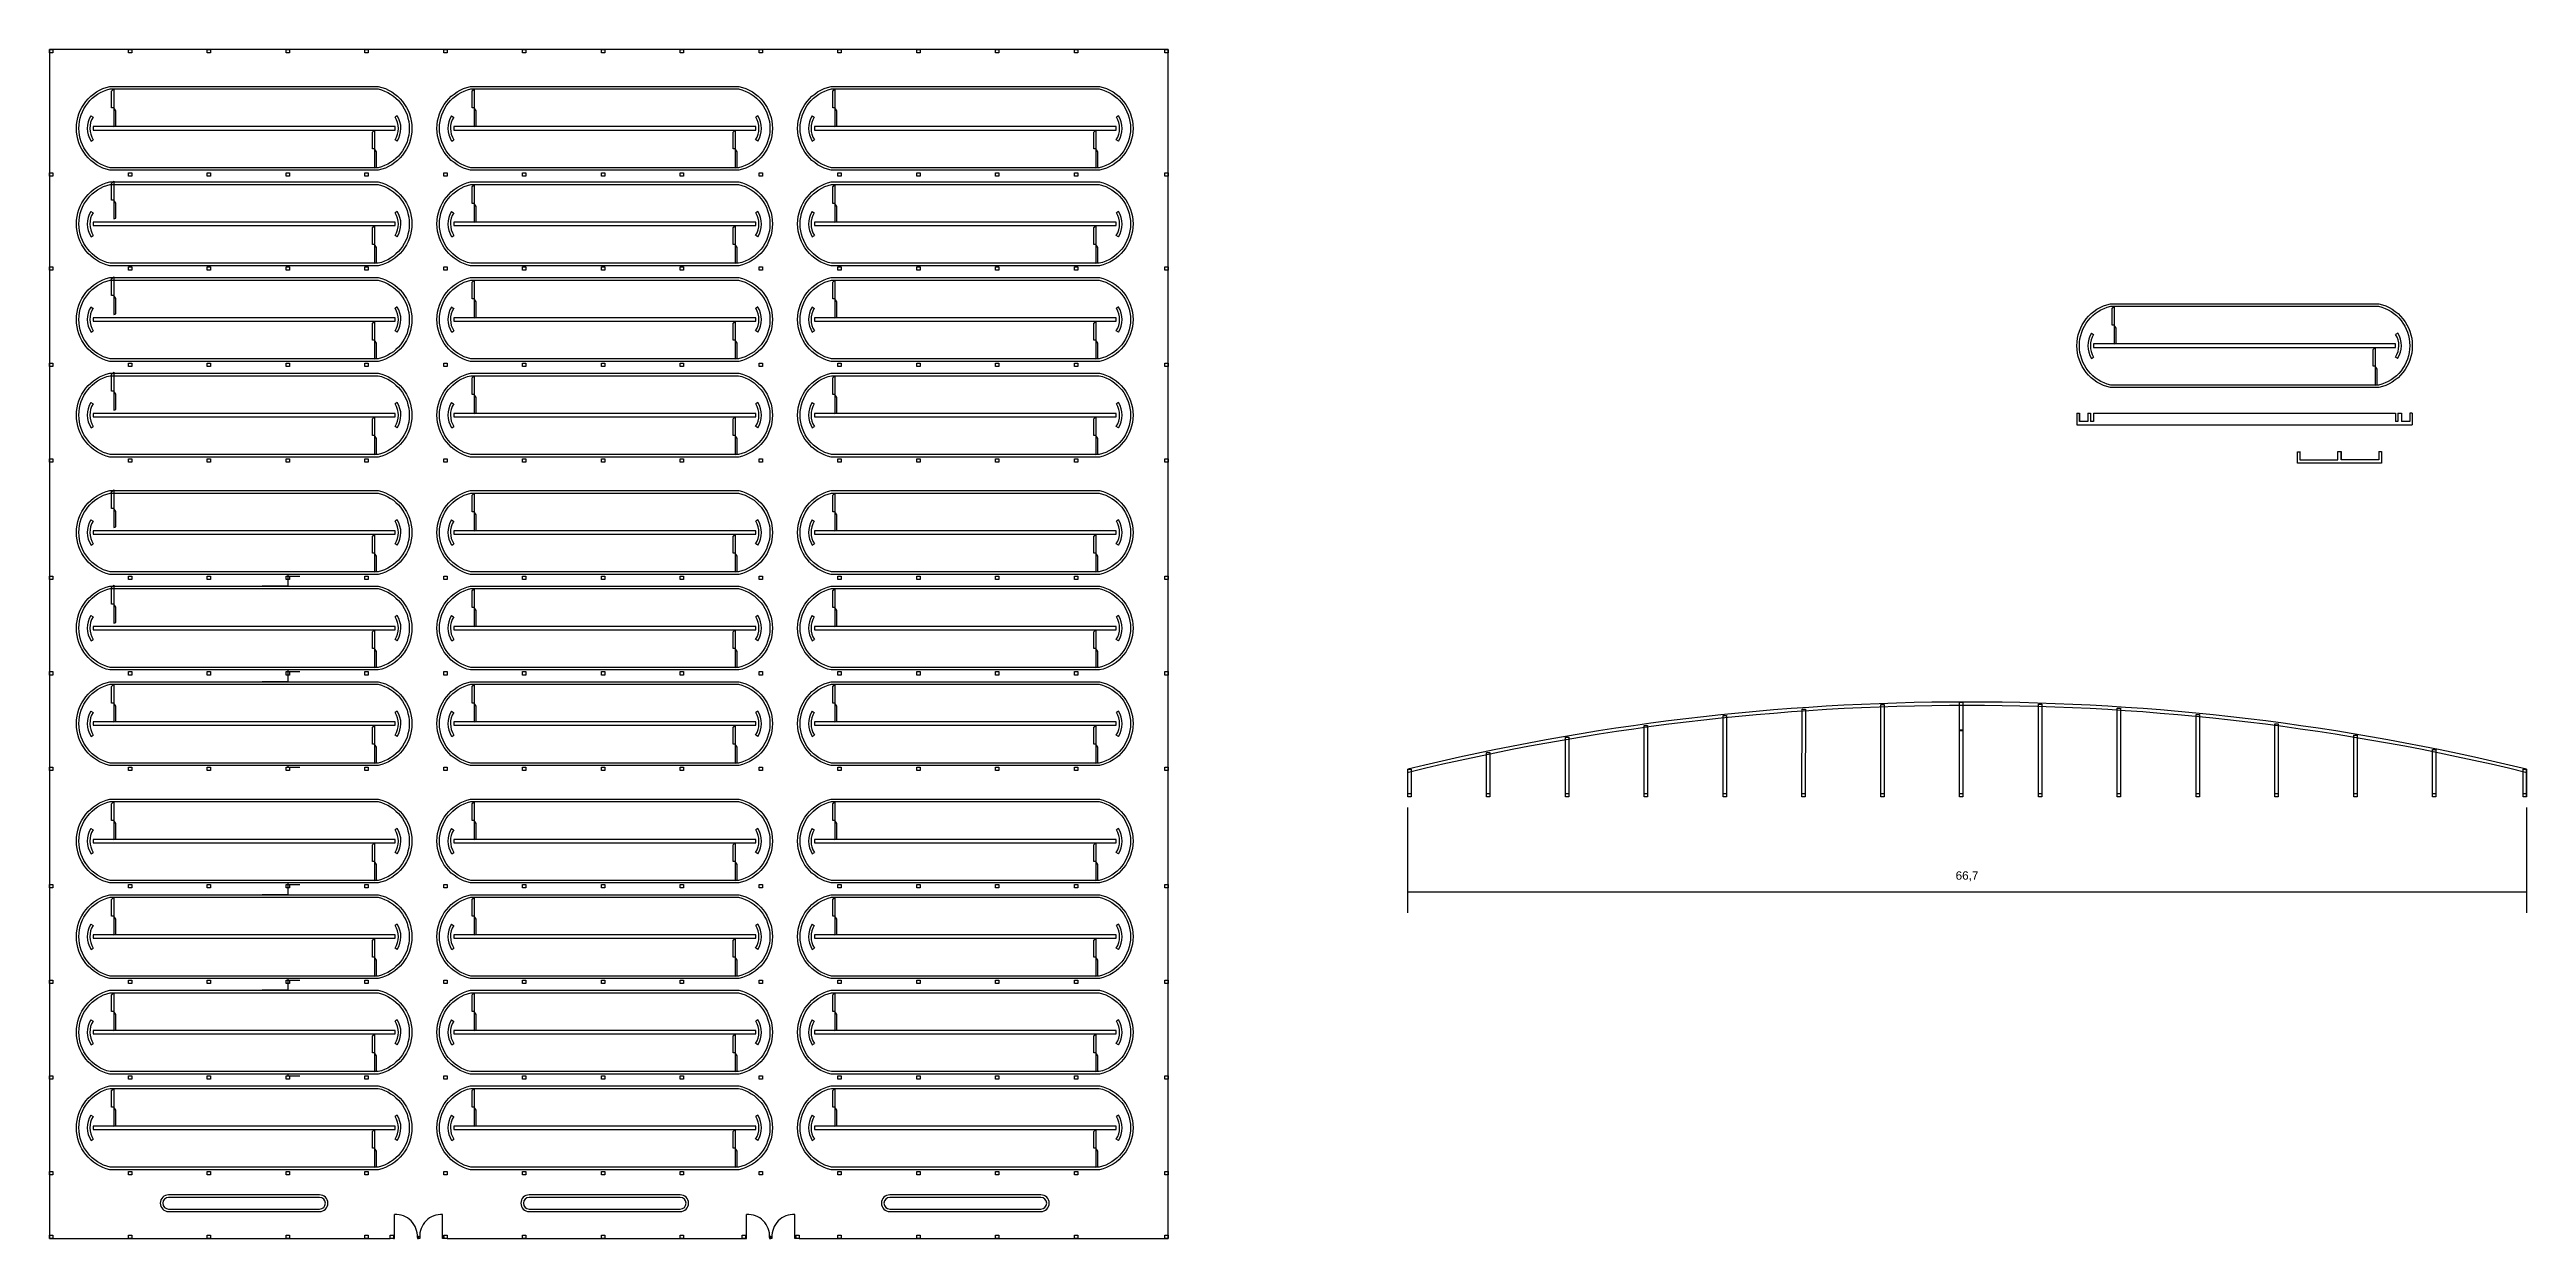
# Model space of a CAD drawing. Header units: metres. Extents: x 2572 to 5235, y 1556 to 2684.
# Drawn here: x 2572.4 to 2720.1, y 1764.8 to 1835.7 of the extents above; entities that cross this region are included whole.
import ezdxf

# ---------------------------------------------------------------- set-up
doc = ezdxf.new("R2010")
doc.units = ezdxf.units.M
doc.styles.get("Standard").update_dxf_attribs({"font": 'arial.ttf'})
doc.dimstyles.new('ISO-25', dxfattribs={"dimtxt": 0.5, "dimasz": 2.4995, "dimexe": 1.25, "dimexo": 0.625, "dimtad": 1, "dimtxsty": 'Standard', "dimblk": 'NONE', "dimblk2": 'NONE', "dimcen": 2.5, "dimadec": 0, "dimazin": 0, "dimtfac": 1, "dimtmove": 0, "dimatfit": 3, "dimfxl": 1, "dimarcsym": 0})

msp = doc.modelspace()

# ---------------------------------------------------------------- blocks, each defined once
blk = doc.blocks.new('*D8')
at = {"color": 0, "lineweight": -2, "transparency": 16777216}
for p, q in [((2653.38, 1790.49), (2653.38, 1784.2)), ((2720.08, 1790.49), (2720.08, 1784.2)), ((2653.38, 1785.45), (2720.08, 1785.45))]:
    blk.add_line(p, q, dxfattribs=at)
at = {"layer": 'Defpoints', "color": 0, "transparency": 16777216}
for p in [(2653.38, 1791.12), (2720.08, 1791.12), (2720.08, 1785.45)]:
    blk.add_point(p, dxfattribs=at)
at = {"color": 0, "transparency": 16777216, "insert": (2686.73, 1786.38), "char_height": 0.5, "attachment_point": 5}
blk.add_mtext('66,7', dxfattribs=at)
blk = doc.blocks.new('_None')

# ---------------------------------------------------------------- dimensions: what is measured, and where the dimension line sits
dim = msp.add_linear_dim(base=(2720.083, 1785.455), p1=(2653.383, 1791.119), p2=(2720.083, 1791.119), dimstyle='ISO-25')
dim.commit()
dim.dimension.update_dxf_attribs({"geometry": '*D8', "text_midpoint": (2686.733, 1786.38)})

# ---------------------------------------------------------------- linework, layer by layer
for points in [[(2572.411, 1835.682), (2572.611, 1835.682), (2572.611, 1835.482), (2572.411, 1835.482), (2572.411, 1835.682)], [(2617.111, 1764.782), (2639.111, 1764.782), (2639.111, 1835.682), (2572.411, 1835.682), (2572.411, 1764.782), (2592.711, 1764.782)], [(2577.111, 1835.682), (2577.311, 1835.682), (2577.311, 1835.482), (2577.111, 1835.482), (2577.111, 1835.682)], [(2581.811, 1835.682), (2582.011, 1835.682), (2582.011, 1835.482), (2581.811, 1835.482), (2581.811, 1835.682)], [(2586.511, 1835.682), (2586.711, 1835.682), (2586.711, 1835.482), (2586.511, 1835.482), (2586.511, 1835.682)], [(2591.211, 1835.682), (2591.411, 1835.682), (2591.411, 1835.482), (2591.211, 1835.482), (2591.211, 1835.682)], [(2595.911, 1835.682), (2596.111, 1835.682), (2596.111, 1835.482), (2595.911, 1835.482), (2595.911, 1835.682)], [(2600.611, 1835.682), (2600.811, 1835.682), (2600.811, 1835.482), (2600.611, 1835.482), (2600.611, 1835.682)], [(2605.311, 1835.682), (2605.511, 1835.682), (2605.511, 1835.482), (2605.311, 1835.482), (2605.311, 1835.682)], [(2610.011, 1835.682), (2610.211, 1835.682), (2610.211, 1835.482), (2610.011, 1835.482), (2610.011, 1835.682)], [(2614.711, 1835.682), (2614.911, 1835.682), (2614.911, 1835.482), (2614.711, 1835.482), (2614.711, 1835.682)], [(2619.411, 1835.682), (2619.611, 1835.682), (2619.611, 1835.482), (2619.411, 1835.482), (2619.411, 1835.682)], [(2624.111, 1835.682), (2624.311, 1835.682), (2624.311, 1835.482), (2624.111, 1835.482), (2624.111, 1835.682)], [(2628.811, 1835.682), (2629.011, 1835.682), (2629.011, 1835.482), (2628.811, 1835.482), (2628.811, 1835.682)], [(2633.511, 1835.682), (2633.711, 1835.682), (2633.711, 1835.482), (2633.511, 1835.482), (2633.511, 1835.682)], [(2638.911, 1835.682), (2639.111, 1835.682), (2639.111, 1835.482), (2638.911, 1835.482), (2638.911, 1835.682)], [(2576.235, 1833.332), (2576.235, 1831.082), (2576.356, 1831.117), (2576.356, 1832.029), (2576.235, 1832.207), (2576.114, 1832.207), (2576.114, 1833.201), (2576.235, 1833.332)], [(2597.735, 1833.332), (2597.735, 1831.082), (2597.856, 1831.117), (2597.856, 1832.029), (2597.735, 1832.207), (2597.614, 1832.207), (2597.614, 1833.201), (2597.735, 1833.332)], [(2619.235, 1833.332), (2619.235, 1831.082), (2619.356, 1831.117), (2619.356, 1832.029), (2619.235, 1832.207), (2619.114, 1832.207), (2619.114, 1833.201), (2619.235, 1833.332)], [(2574.878, 1831.728), (2575.005, 1831.648)], [(2593.144, 1831.728), (2593.017, 1831.648)], [(2596.378, 1831.728), (2596.505, 1831.648)], [(2614.644, 1831.728), (2614.517, 1831.648)], [(2617.878, 1831.728), (2618.005, 1831.648)], [(2636.144, 1831.728), (2636.017, 1831.648)], [(2574.886, 1830.22), (2575.012, 1830.301)], [(2584.011, 1830.882), (2593.011, 1830.882), (2593.011, 1831.082), (2575.011, 1831.082), (2575.011, 1830.882), (2584.011, 1830.882)], [(2591.791, 1830.882), (2591.791, 1828.632), (2591.912, 1828.667), (2591.912, 1829.579), (2591.791, 1829.757), (2591.67, 1829.757), (2591.67, 1830.751), (2591.791, 1830.882)], [(2593.137, 1830.22), (2593.011, 1830.301)], [(2596.386, 1830.22), (2596.512, 1830.301)], [(2605.511, 1830.882), (2614.511, 1830.882), (2614.511, 1831.082), (2596.511, 1831.082), (2596.511, 1830.882), (2605.511, 1830.882)], [(2613.291, 1830.882), (2613.291, 1828.632), (2613.412, 1828.667), (2613.412, 1829.579), (2613.291, 1829.757), (2613.17, 1829.757), (2613.17, 1830.751), (2613.291, 1830.882)], [(2614.637, 1830.22), (2614.511, 1830.301)], [(2617.886, 1830.22), (2618.012, 1830.301)], [(2627.011, 1830.882), (2636.011, 1830.882), (2636.011, 1831.082), (2618.011, 1831.082), (2618.011, 1830.882), (2627.011, 1830.882)], [(2634.791, 1830.882), (2634.791, 1828.632), (2634.912, 1828.667), (2634.912, 1829.579), (2634.791, 1829.757), (2634.67, 1829.757), (2634.67, 1830.751), (2634.791, 1830.882)], [(2636.137, 1830.22), (2636.011, 1830.301)], [(2572.411, 1828.332), (2572.611, 1828.332), (2572.611, 1828.132), (2572.411, 1828.132), (2572.411, 1828.332)], [(2577.111, 1828.332), (2577.311, 1828.332), (2577.311, 1828.132), (2577.111, 1828.132), (2577.111, 1828.332)], [(2581.811, 1828.332), (2582.011, 1828.332), (2582.011, 1828.132), (2581.811, 1828.132), (2581.811, 1828.332)], [(2586.511, 1828.332), (2586.711, 1828.332), (2586.711, 1828.132), (2586.511, 1828.132), (2586.511, 1828.332)], [(2591.211, 1828.332), (2591.411, 1828.332), (2591.411, 1828.132), (2591.211, 1828.132), (2591.211, 1828.332)], [(2595.911, 1828.332), (2596.111, 1828.332), (2596.111, 1828.132), (2595.911, 1828.132), (2595.911, 1828.332)], [(2600.611, 1828.332), (2600.811, 1828.332), (2600.811, 1828.132), (2600.611, 1828.132), (2600.611, 1828.332)], [(2605.311, 1828.332), (2605.511, 1828.332), (2605.511, 1828.132), (2605.311, 1828.132), (2605.311, 1828.332)], [(2610.011, 1828.332), (2610.211, 1828.332), (2610.211, 1828.132), (2610.011, 1828.132), (2610.011, 1828.332)], [(2614.711, 1828.332), (2614.911, 1828.332), (2614.911, 1828.132), (2614.711, 1828.132), (2614.711, 1828.332)], [(2619.411, 1828.332), (2619.611, 1828.332), (2619.611, 1828.132), (2619.411, 1828.132), (2619.411, 1828.332)], [(2624.111, 1828.332), (2624.311, 1828.332), (2624.311, 1828.132), (2624.111, 1828.132), (2624.111, 1828.332)], [(2628.811, 1828.332), (2629.011, 1828.332), (2629.011, 1828.132), (2628.811, 1828.132), (2628.811, 1828.332)], [(2633.511, 1828.332), (2633.711, 1828.332), (2633.711, 1828.132), (2633.511, 1828.132), (2633.511, 1828.332)], [(2638.911, 1828.332), (2639.111, 1828.332), (2639.111, 1828.132), (2638.911, 1828.132), (2638.911, 1828.332)], [(2576.235, 1827.832), (2576.235, 1825.582), (2576.356, 1825.617), (2576.356, 1826.529), (2576.235, 1826.707), (2576.114, 1826.707), (2576.114, 1827.701), (2576.235, 1827.832)], [(2597.735, 1827.632), (2597.735, 1825.382), (2597.856, 1825.417), (2597.856, 1826.329), (2597.735, 1826.507), (2597.614, 1826.507), (2597.614, 1827.501), (2597.735, 1827.632)], [(2619.235, 1827.632), (2619.235, 1825.382), (2619.356, 1825.417), (2619.356, 1826.329), (2619.235, 1826.507), (2619.114, 1826.507), (2619.114, 1827.501), (2619.235, 1827.632)], [(2574.878, 1826.028), (2575.005, 1825.948)], [(2584.011, 1825.182), (2593.011, 1825.182), (2593.011, 1825.382), (2575.011, 1825.382), (2575.011, 1825.182), (2584.011, 1825.182)], [(2593.144, 1826.028), (2593.017, 1825.948)], [(2596.378, 1826.028), (2596.505, 1825.948)], [(2605.511, 1825.182), (2614.511, 1825.182), (2614.511, 1825.382), (2596.511, 1825.382), (2596.511, 1825.182), (2605.511, 1825.182)], [(2614.644, 1826.028), (2614.517, 1825.948)], [(2617.878, 1826.028), (2618.005, 1825.948)], [(2627.011, 1825.182), (2636.011, 1825.182), (2636.011, 1825.382), (2618.011, 1825.382), (2618.011, 1825.182), (2627.011, 1825.182)], [(2636.144, 1826.028), (2636.017, 1825.948)], [(2574.886, 1824.52), (2575.012, 1824.601)], [(2591.791, 1825.182), (2591.791, 1822.932), (2591.912, 1822.967), (2591.912, 1823.879), (2591.791, 1824.057), (2591.67, 1824.057), (2591.67, 1825.051), (2591.791, 1825.182)], [(2593.137, 1824.52), (2593.011, 1824.601)], [(2596.386, 1824.52), (2596.512, 1824.601)], [(2613.291, 1825.182), (2613.291, 1822.932), (2613.412, 1822.967), (2613.412, 1823.879), (2613.291, 1824.057), (2613.17, 1824.057), (2613.17, 1825.051), (2613.291, 1825.182)], [(2614.637, 1824.52), (2614.511, 1824.601)], [(2617.886, 1824.52), (2618.012, 1824.601)], [(2634.791, 1825.182), (2634.791, 1822.932), (2634.912, 1822.967), (2634.912, 1823.879), (2634.791, 1824.057), (2634.67, 1824.057), (2634.67, 1825.051), (2634.791, 1825.182)], [(2636.137, 1824.52), (2636.011, 1824.601)], [(2572.411, 1822.732), (2572.611, 1822.732), (2572.611, 1822.532), (2572.411, 1822.532), (2572.411, 1822.732)], [(2577.111, 1822.732), (2577.311, 1822.732), (2577.311, 1822.532), (2577.111, 1822.532), (2577.111, 1822.732)], [(2581.811, 1822.732), (2582.011, 1822.732), (2582.011, 1822.532), (2581.811, 1822.532), (2581.811, 1822.732)], [(2586.511, 1822.732), (2586.711, 1822.732), (2586.711, 1822.532), (2586.511, 1822.532), (2586.511, 1822.732)], [(2591.211, 1822.732), (2591.411, 1822.732), (2591.411, 1822.532), (2591.211, 1822.532), (2591.211, 1822.732)], [(2595.911, 1822.732), (2596.111, 1822.732), (2596.111, 1822.532), (2595.911, 1822.532), (2595.911, 1822.732)], [(2600.611, 1822.732), (2600.811, 1822.732), (2600.811, 1822.532), (2600.611, 1822.532), (2600.611, 1822.732)], [(2605.311, 1822.732), (2605.511, 1822.732), (2605.511, 1822.532), (2605.311, 1822.532), (2605.311, 1822.732)], [(2610.011, 1822.732), (2610.211, 1822.732), (2610.211, 1822.532), (2610.011, 1822.532), (2610.011, 1822.732)], [(2614.711, 1822.732), (2614.911, 1822.732), (2614.911, 1822.532), (2614.711, 1822.532), (2614.711, 1822.732)], [(2619.411, 1822.732), (2619.611, 1822.732), (2619.611, 1822.532), (2619.411, 1822.532), (2619.411, 1822.732)], [(2624.111, 1822.732), (2624.311, 1822.732), (2624.311, 1822.532), (2624.111, 1822.532), (2624.111, 1822.732)], [(2628.811, 1822.732), (2629.011, 1822.732), (2629.011, 1822.532), (2628.811, 1822.532), (2628.811, 1822.732)], [(2633.511, 1822.732), (2633.711, 1822.732), (2633.711, 1822.532), (2633.511, 1822.532), (2633.511, 1822.732)], [(2638.911, 1822.732), (2639.111, 1822.732), (2639.111, 1822.532), (2638.911, 1822.532), (2638.911, 1822.732)], [(2576.235, 1822.132), (2576.235, 1819.882), (2576.356, 1819.917), (2576.356, 1820.829), (2576.235, 1821.007), (2576.114, 1821.007), (2576.114, 1822.001), (2576.235, 1822.132)], [(2597.735, 1821.932), (2597.735, 1819.682), (2597.856, 1819.717), (2597.856, 1820.629), (2597.735, 1820.807), (2597.614, 1820.807), (2597.614, 1821.801), (2597.735, 1821.932)], [(2619.235, 1821.932), (2619.235, 1819.682), (2619.356, 1819.717), (2619.356, 1820.629), (2619.235, 1820.807), (2619.114, 1820.807), (2619.114, 1821.801), (2619.235, 1821.932)], [(2574.878, 1820.328), (2575.005, 1820.248)], [(2584.011, 1819.482), (2593.011, 1819.482), (2593.011, 1819.682), (2575.011, 1819.682), (2575.011, 1819.482), (2584.011, 1819.482)], [(2591.791, 1819.482), (2591.791, 1817.232), (2591.912, 1817.267), (2591.912, 1818.179), (2591.791, 1818.357), (2591.67, 1818.357), (2591.67, 1819.351), (2591.791, 1819.482)], [(2593.144, 1820.328), (2593.017, 1820.248)], [(2596.378, 1820.328), (2596.505, 1820.248)], [(2605.511, 1819.482), (2614.511, 1819.482), (2614.511, 1819.682), (2596.511, 1819.682), (2596.511, 1819.482), (2605.511, 1819.482)], [(2613.291, 1819.482), (2613.291, 1817.232), (2613.412, 1817.267), (2613.412, 1818.179), (2613.291, 1818.357), (2613.17, 1818.357), (2613.17, 1819.351), (2613.291, 1819.482)], [(2614.644, 1820.328), (2614.517, 1820.248)], [(2617.878, 1820.328), (2618.005, 1820.248)], [(2627.011, 1819.482), (2636.011, 1819.482), (2636.011, 1819.682), (2618.011, 1819.682), (2618.011, 1819.482), (2627.011, 1819.482)], [(2634.791, 1819.482), (2634.791, 1817.232), (2634.912, 1817.267), (2634.912, 1818.179), (2634.791, 1818.357), (2634.67, 1818.357), (2634.67, 1819.351), (2634.791, 1819.482)], [(2636.144, 1820.328), (2636.017, 1820.248)], [(2695.503, 1820.372), (2695.503, 1818.122), (2695.624, 1818.157), (2695.624, 1819.069), (2695.503, 1819.247), (2695.382, 1819.247), (2695.382, 1820.241), (2695.503, 1820.372)], [(2574.886, 1818.82), (2575.012, 1818.901)], [(2593.137, 1818.82), (2593.011, 1818.901)], [(2596.386, 1818.82), (2596.512, 1818.901)], [(2614.637, 1818.82), (2614.511, 1818.901)], [(2617.886, 1818.82), (2618.012, 1818.901)], [(2636.137, 1818.82), (2636.011, 1818.901)], [(2694.146, 1818.768), (2694.273, 1818.689)], [(2703.279, 1817.922), (2712.279, 1817.922), (2712.279, 1818.122), (2694.279, 1818.122), (2694.279, 1817.922), (2703.279, 1817.922)], [(2711.059, 1817.922), (2711.059, 1815.672), (2711.18, 1815.707), (2711.18, 1816.619), (2711.059, 1816.797), (2710.938, 1816.797), (2710.938, 1817.791), (2711.059, 1817.922)], [(2712.412, 1818.768), (2712.285, 1818.689)], [(2572.411, 1816.982), (2572.611, 1816.982), (2572.611, 1816.782), (2572.411, 1816.782), (2572.411, 1816.982)], [(2576.235, 1816.432), (2576.235, 1814.182), (2576.356, 1814.217), (2576.356, 1815.129), (2576.235, 1815.307), (2576.114, 1815.307), (2576.114, 1816.301), (2576.235, 1816.432)], [(2577.111, 1816.982), (2577.311, 1816.982), (2577.311, 1816.782), (2577.111, 1816.782), (2577.111, 1816.982)], [(2581.811, 1816.982), (2582.011, 1816.982), (2582.011, 1816.782), (2581.811, 1816.782), (2581.811, 1816.982)], [(2586.511, 1816.982), (2586.711, 1816.982), (2586.711, 1816.782), (2586.511, 1816.782), (2586.511, 1816.982)], [(2591.211, 1816.982), (2591.411, 1816.982), (2591.411, 1816.782), (2591.211, 1816.782), (2591.211, 1816.982)], [(2595.911, 1816.982), (2596.111, 1816.982), (2596.111, 1816.782), (2595.911, 1816.782), (2595.911, 1816.982)], [(2600.611, 1816.982), (2600.811, 1816.982), (2600.811, 1816.782), (2600.611, 1816.782), (2600.611, 1816.982)], [(2605.311, 1816.982), (2605.511, 1816.982), (2605.511, 1816.782), (2605.311, 1816.782), (2605.311, 1816.982)], [(2610.011, 1816.982), (2610.211, 1816.982), (2610.211, 1816.782), (2610.011, 1816.782), (2610.011, 1816.982)], [(2614.711, 1816.982), (2614.911, 1816.982), (2614.911, 1816.782), (2614.711, 1816.782), (2614.711, 1816.982)], [(2619.411, 1816.982), (2619.611, 1816.982), (2619.611, 1816.782), (2619.411, 1816.782), (2619.411, 1816.982)], [(2624.111, 1816.982), (2624.311, 1816.982), (2624.311, 1816.782), (2624.111, 1816.782), (2624.111, 1816.982)], [(2628.811, 1816.982), (2629.011, 1816.982), (2629.011, 1816.782), (2628.811, 1816.782), (2628.811, 1816.982)], [(2633.511, 1816.982), (2633.711, 1816.982), (2633.711, 1816.782), (2633.511, 1816.782), (2633.511, 1816.982)], [(2638.911, 1816.982), (2639.111, 1816.982), (2639.111, 1816.782), (2638.911, 1816.782), (2638.911, 1816.982)], [(2694.153, 1817.261), (2694.28, 1817.341)], [(2712.405, 1817.261), (2712.278, 1817.341)], [(2597.735, 1816.232), (2597.735, 1813.982), (2597.856, 1814.017), (2597.856, 1814.929), (2597.735, 1815.107), (2597.614, 1815.107), (2597.614, 1816.101), (2597.735, 1816.232)], [(2619.235, 1816.232), (2619.235, 1813.982), (2619.356, 1814.017), (2619.356, 1814.929), (2619.235, 1815.107), (2619.114, 1815.107), (2619.114, 1816.101), (2619.235, 1816.232)], [(2574.878, 1814.628), (2575.005, 1814.548)], [(2584.011, 1813.782), (2593.011, 1813.782), (2593.011, 1813.982), (2575.011, 1813.982), (2575.011, 1813.782), (2584.011, 1813.782)], [(2591.791, 1813.782), (2591.791, 1811.532), (2591.912, 1811.567), (2591.912, 1812.479), (2591.791, 1812.657), (2591.67, 1812.657), (2591.67, 1813.651), (2591.791, 1813.782)], [(2593.144, 1814.628), (2593.017, 1814.548)], [(2596.378, 1814.628), (2596.505, 1814.548)], [(2605.511, 1813.782), (2614.511, 1813.782), (2614.511, 1813.982), (2596.511, 1813.982), (2596.511, 1813.782), (2605.511, 1813.782)], [(2613.291, 1813.782), (2613.291, 1811.532), (2613.412, 1811.567), (2613.412, 1812.479), (2613.291, 1812.657), (2613.17, 1812.657), (2613.17, 1813.651), (2613.291, 1813.782)], [(2614.644, 1814.628), (2614.517, 1814.548)], [(2617.878, 1814.628), (2618.005, 1814.548)], [(2627.011, 1813.782), (2636.011, 1813.782), (2636.011, 1813.982), (2618.011, 1813.982), (2618.011, 1813.782), (2627.011, 1813.782)], [(2634.791, 1813.782), (2634.791, 1811.532), (2634.912, 1811.567), (2634.912, 1812.479), (2634.791, 1812.657), (2634.67, 1812.657), (2634.67, 1813.651), (2634.791, 1813.782)], [(2636.144, 1814.628), (2636.017, 1814.548)], [(2693.279, 1814.006), (2693.279, 1813.306), (2713.279, 1813.306)], [(2693.279, 1814.006), (2693.429, 1814.006)], [(2693.429, 1814.006), (2693.429, 1813.506)], [(2693.932, 1813.506), (2693.429, 1813.506), (2693.429, 1814.006)], [(2693.932, 1814.006), (2694.082, 1814.006)], [(2693.932, 1814.006), (2693.932, 1813.506)], [(2694.082, 1814.006), (2694.082, 1813.506)], [(2694.279, 1813.506), (2694.082, 1813.506)], [(2694.279, 1814.006), (2712.279, 1814.006)], [(2694.279, 1814.006), (2694.279, 1813.506)], [(2712.279, 1814.006), (2712.279, 1813.506)], [(2712.405, 1813.506), (2712.279, 1813.506)], [(2712.405, 1814.006), (2712.405, 1813.506)], [(2712.405, 1814.006), (2712.626, 1814.006)], [(2712.626, 1814.006), (2712.626, 1813.506)], [(2713.129, 1814.006), (2713.129, 1813.506), (2712.626, 1813.506)], [(2713.279, 1814.006), (2713.129, 1814.006)], [(2713.279, 1814.006), (2713.279, 1813.306)], [(2574.886, 1813.12), (2575.012, 1813.201)], [(2593.137, 1813.12), (2593.011, 1813.201)], [(2596.386, 1813.12), (2596.512, 1813.201)], [(2614.637, 1813.12), (2614.511, 1813.201)], [(2617.886, 1813.12), (2618.012, 1813.201)], [(2636.137, 1813.12), (2636.011, 1813.201)], [(2572.411, 1811.282), (2572.611, 1811.282), (2572.611, 1811.082), (2572.411, 1811.082), (2572.411, 1811.282)], [(2577.111, 1811.282), (2577.311, 1811.282), (2577.311, 1811.082), (2577.111, 1811.082), (2577.111, 1811.282)], [(2581.811, 1811.282), (2582.011, 1811.282), (2582.011, 1811.082), (2581.811, 1811.082), (2581.811, 1811.282)], [(2586.511, 1811.282), (2586.711, 1811.282), (2586.711, 1811.082), (2586.511, 1811.082), (2586.511, 1811.282)], [(2591.211, 1811.282), (2591.411, 1811.282), (2591.411, 1811.082), (2591.211, 1811.082), (2591.211, 1811.282)], [(2595.911, 1811.282), (2596.111, 1811.282), (2596.111, 1811.082), (2595.911, 1811.082), (2595.911, 1811.282)], [(2600.611, 1811.282), (2600.811, 1811.282), (2600.811, 1811.082), (2600.611, 1811.082), (2600.611, 1811.282)], [(2605.311, 1811.282), (2605.511, 1811.282), (2605.511, 1811.082), (2605.311, 1811.082), (2605.311, 1811.282)], [(2610.011, 1811.282), (2610.211, 1811.282), (2610.211, 1811.082), (2610.011, 1811.082), (2610.011, 1811.282)], [(2614.711, 1811.282), (2614.911, 1811.282), (2614.911, 1811.082), (2614.711, 1811.082), (2614.711, 1811.282)], [(2619.411, 1811.282), (2619.611, 1811.282), (2619.611, 1811.082), (2619.411, 1811.082), (2619.411, 1811.282)], [(2624.111, 1811.282), (2624.311, 1811.282), (2624.311, 1811.082), (2624.111, 1811.082), (2624.111, 1811.282)], [(2628.811, 1811.282), (2629.011, 1811.282), (2629.011, 1811.082), (2628.811, 1811.082), (2628.811, 1811.282)], [(2633.511, 1811.282), (2633.711, 1811.282), (2633.711, 1811.082), (2633.511, 1811.082), (2633.511, 1811.282)], [(2638.911, 1811.282), (2639.111, 1811.282), (2639.111, 1811.082), (2638.911, 1811.082), (2638.911, 1811.282)], [(2711.282, 1811.709), (2711.432, 1811.709), (2711.432, 1811.009), (2706.582, 1811.009), (2706.432, 1811.009), (2706.432, 1811.692), (2706.582, 1811.692)], [(2706.582, 1811.709), (2706.582, 1811.209), (2708.832, 1811.209), (2708.832, 1811.709), (2709.032, 1811.709), (2709.032, 1811.209)], [(2711.282, 1811.709), (2711.282, 1811.209), (2709.032, 1811.209), (2709.032, 1811.709)], [(2576.235, 1809.432), (2576.235, 1807.182), (2576.356, 1807.217), (2576.356, 1808.129), (2576.235, 1808.307), (2576.114, 1808.307), (2576.114, 1809.301), (2576.235, 1809.432)], [(2597.735, 1809.232), (2597.735, 1806.982), (2597.856, 1807.017), (2597.856, 1807.929), (2597.735, 1808.107), (2597.614, 1808.107), (2597.614, 1809.101), (2597.735, 1809.232)], [(2619.235, 1809.232), (2619.235, 1806.982), (2619.356, 1807.017), (2619.356, 1807.929), (2619.235, 1808.107), (2619.114, 1808.107), (2619.114, 1809.101), (2619.235, 1809.232)], [(2574.878, 1807.628), (2575.005, 1807.548)], [(2593.144, 1807.628), (2593.017, 1807.548)], [(2596.378, 1807.628), (2596.505, 1807.548)], [(2614.644, 1807.628), (2614.517, 1807.548)], [(2617.878, 1807.628), (2618.005, 1807.548)], [(2636.144, 1807.628), (2636.017, 1807.548)], [(2574.886, 1806.12), (2575.012, 1806.201)], [(2584.011, 1806.782), (2593.011, 1806.782), (2593.011, 1806.982), (2575.011, 1806.982), (2575.011, 1806.782), (2584.011, 1806.782)], [(2591.791, 1806.782), (2591.791, 1804.532), (2591.912, 1804.567), (2591.912, 1805.479), (2591.791, 1805.657), (2591.67, 1805.657), (2591.67, 1806.651), (2591.791, 1806.782)], [(2593.137, 1806.12), (2593.011, 1806.201)], [(2596.386, 1806.12), (2596.512, 1806.201)], [(2605.511, 1806.782), (2614.511, 1806.782), (2614.511, 1806.982), (2596.511, 1806.982), (2596.511, 1806.782), (2605.511, 1806.782)], [(2613.291, 1806.782), (2613.291, 1804.532), (2613.412, 1804.567), (2613.412, 1805.479), (2613.291, 1805.657), (2613.17, 1805.657), (2613.17, 1806.651), (2613.291, 1806.782)], [(2614.637, 1806.12), (2614.511, 1806.201)], [(2617.886, 1806.12), (2618.012, 1806.201)], [(2627.011, 1806.782), (2636.011, 1806.782), (2636.011, 1806.982), (2618.011, 1806.982), (2618.011, 1806.782), (2627.011, 1806.782)], [(2634.791, 1806.782), (2634.791, 1804.532), (2634.912, 1804.567), (2634.912, 1805.479), (2634.791, 1805.657), (2634.67, 1805.657), (2634.67, 1806.651), (2634.791, 1806.782)], [(2636.137, 1806.12), (2636.011, 1806.201)], [(2572.411, 1804.282), (2572.611, 1804.282), (2572.611, 1804.082), (2572.411, 1804.082), (2572.411, 1804.282)], [(2576.235, 1803.732), (2576.235, 1801.482), (2576.356, 1801.517), (2576.356, 1802.429), (2576.235, 1802.607), (2576.114, 1802.607), (2576.114, 1803.601), (2576.235, 1803.732)], [(2577.111, 1804.282), (2577.311, 1804.282), (2577.311, 1804.082), (2577.111, 1804.082), (2577.111, 1804.282)], [(2581.811, 1804.282), (2582.011, 1804.282), (2582.011, 1804.082), (2581.811, 1804.082), (2581.811, 1804.282)], [(2586.611, 1804.382), (2586.611, 1803.682), (2585.082, 1803.682)], [(2586.511, 1804.282), (2586.711, 1804.282), (2586.711, 1804.082), (2586.511, 1804.082), (2586.511, 1804.282)], [(2586.611, 1804.382), (2586.611, 1804.282), (2587.329, 1804.282)], [(2591.211, 1804.282), (2591.411, 1804.282), (2591.411, 1804.082), (2591.211, 1804.082), (2591.211, 1804.282)], [(2595.911, 1804.282), (2596.111, 1804.282), (2596.111, 1804.082), (2595.911, 1804.082), (2595.911, 1804.282)], [(2597.735, 1803.532), (2597.735, 1801.282), (2597.856, 1801.317), (2597.856, 1802.229), (2597.735, 1802.407), (2597.614, 1802.407), (2597.614, 1803.401), (2597.735, 1803.532)], [(2600.611, 1804.282), (2600.811, 1804.282), (2600.811, 1804.082), (2600.611, 1804.082), (2600.611, 1804.282)], [(2605.311, 1804.282), (2605.511, 1804.282), (2605.511, 1804.082), (2605.311, 1804.082), (2605.311, 1804.282)], [(2610.011, 1804.282), (2610.211, 1804.282), (2610.211, 1804.082), (2610.011, 1804.082), (2610.011, 1804.282)], [(2614.711, 1804.282), (2614.911, 1804.282), (2614.911, 1804.082), (2614.711, 1804.082), (2614.711, 1804.282)], [(2619.235, 1803.532), (2619.235, 1801.282), (2619.356, 1801.317), (2619.356, 1802.229), (2619.235, 1802.407), (2619.114, 1802.407), (2619.114, 1803.401), (2619.235, 1803.532)], [(2619.411, 1804.282), (2619.611, 1804.282), (2619.611, 1804.082), (2619.411, 1804.082), (2619.411, 1804.282)], [(2624.111, 1804.282), (2624.311, 1804.282), (2624.311, 1804.082), (2624.111, 1804.082), (2624.111, 1804.282)], [(2628.811, 1804.282), (2629.011, 1804.282), (2629.011, 1804.082), (2628.811, 1804.082), (2628.811, 1804.282)], [(2633.511, 1804.282), (2633.711, 1804.282), (2633.711, 1804.082), (2633.511, 1804.082), (2633.511, 1804.282)], [(2638.911, 1804.282), (2639.111, 1804.282), (2639.111, 1804.082), (2638.911, 1804.082), (2638.911, 1804.282)], [(2574.878, 1801.928), (2575.005, 1801.848)], [(2593.144, 1801.928), (2593.017, 1801.848)], [(2596.378, 1801.928), (2596.505, 1801.848)], [(2614.644, 1801.928), (2614.517, 1801.848)], [(2617.878, 1801.928), (2618.005, 1801.848)], [(2636.144, 1801.928), (2636.017, 1801.848)], [(2574.886, 1800.42), (2575.012, 1800.501)], [(2584.011, 1801.082), (2593.011, 1801.082), (2593.011, 1801.282), (2575.011, 1801.282), (2575.011, 1801.082), (2584.011, 1801.082)], [(2591.791, 1801.082), (2591.791, 1798.832), (2591.912, 1798.867), (2591.912, 1799.779), (2591.791, 1799.957), (2591.67, 1799.957), (2591.67, 1800.951), (2591.791, 1801.082)], [(2593.137, 1800.42), (2593.011, 1800.501)], [(2596.386, 1800.42), (2596.512, 1800.501)], [(2605.511, 1801.082), (2614.511, 1801.082), (2614.511, 1801.282), (2596.511, 1801.282), (2596.511, 1801.082), (2605.511, 1801.082)], [(2613.291, 1801.082), (2613.291, 1798.832), (2613.412, 1798.867), (2613.412, 1799.779), (2613.291, 1799.957), (2613.17, 1799.957), (2613.17, 1800.951), (2613.291, 1801.082)], [(2614.637, 1800.42), (2614.511, 1800.501)], [(2617.886, 1800.42), (2618.012, 1800.501)], [(2627.011, 1801.082), (2636.011, 1801.082), (2636.011, 1801.282), (2618.011, 1801.282), (2618.011, 1801.082), (2627.011, 1801.082)], [(2634.791, 1801.082), (2634.791, 1798.832), (2634.912, 1798.867), (2634.912, 1799.779), (2634.791, 1799.957), (2634.67, 1799.957), (2634.67, 1800.951), (2634.791, 1801.082)], [(2636.137, 1800.42), (2636.011, 1800.501)], [(2586.611, 1798.682), (2586.611, 1797.982), (2585.082, 1797.982)], [(2586.611, 1798.682), (2586.611, 1798.582), (2587.329, 1798.582)], [(2572.411, 1798.582), (2572.611, 1798.582), (2572.611, 1798.382), (2572.411, 1798.382), (2572.411, 1798.582)], [(2576.235, 1797.832), (2576.235, 1795.582), (2576.356, 1795.617), (2576.356, 1796.529), (2576.235, 1796.707), (2576.114, 1796.707), (2576.114, 1797.701), (2576.235, 1797.832)], [(2577.111, 1798.582), (2577.311, 1798.582), (2577.311, 1798.382), (2577.111, 1798.382), (2577.111, 1798.582)], [(2581.811, 1798.582), (2582.011, 1798.582), (2582.011, 1798.382), (2581.811, 1798.382), (2581.811, 1798.582)], [(2586.511, 1798.582), (2586.711, 1798.582), (2586.711, 1798.382), (2586.511, 1798.382), (2586.511, 1798.582)], [(2591.211, 1798.582), (2591.411, 1798.582), (2591.411, 1798.382), (2591.211, 1798.382), (2591.211, 1798.582)], [(2595.911, 1798.582), (2596.111, 1798.582), (2596.111, 1798.382), (2595.911, 1798.382), (2595.911, 1798.582)], [(2597.735, 1797.832), (2597.735, 1795.582), (2597.856, 1795.617), (2597.856, 1796.529), (2597.735, 1796.707), (2597.614, 1796.707), (2597.614, 1797.701), (2597.735, 1797.832)], [(2600.611, 1798.582), (2600.811, 1798.582), (2600.811, 1798.382), (2600.611, 1798.382), (2600.611, 1798.582)], [(2605.311, 1798.582), (2605.511, 1798.582), (2605.511, 1798.382), (2605.311, 1798.382), (2605.311, 1798.582)], [(2610.011, 1798.582), (2610.211, 1798.582), (2610.211, 1798.382), (2610.011, 1798.382), (2610.011, 1798.582)], [(2614.711, 1798.582), (2614.911, 1798.582), (2614.911, 1798.382), (2614.711, 1798.382), (2614.711, 1798.582)], [(2619.235, 1797.832), (2619.235, 1795.582), (2619.356, 1795.617), (2619.356, 1796.529), (2619.235, 1796.707), (2619.114, 1796.707), (2619.114, 1797.701), (2619.235, 1797.832)], [(2619.411, 1798.582), (2619.611, 1798.582), (2619.611, 1798.382), (2619.411, 1798.382), (2619.411, 1798.582)], [(2624.111, 1798.582), (2624.311, 1798.582), (2624.311, 1798.382), (2624.111, 1798.382), (2624.111, 1798.582)], [(2628.811, 1798.582), (2629.011, 1798.582), (2629.011, 1798.382), (2628.811, 1798.382), (2628.811, 1798.582)], [(2633.511, 1798.582), (2633.711, 1798.582), (2633.711, 1798.382), (2633.511, 1798.382), (2633.511, 1798.582)], [(2638.911, 1798.582), (2639.111, 1798.582), (2639.111, 1798.382), (2638.911, 1798.382), (2638.911, 1798.582)], [(2574.878, 1796.228), (2575.005, 1796.148)], [(2593.144, 1796.228), (2593.017, 1796.148)], [(2596.378, 1796.228), (2596.505, 1796.148)], [(2614.644, 1796.228), (2614.517, 1796.148)], [(2617.878, 1796.228), (2618.005, 1796.148)], [(2636.144, 1796.228), (2636.017, 1796.148)], [(2672.183, 1791.119), (2672.183, 1795.974), (2672.383, 1795.974), (2672.383, 1791.119)], [(2676.883, 1791.119), (2676.895, 1796.337), (2677.095, 1796.337), (2677.083, 1791.119)], [(2681.583, 1791.119), (2681.586, 1796.619), (2681.786, 1796.619), (2681.783, 1791.119)], [(2686.283, 1792.769), (2686.283, 1796.769), (2686.483, 1796.769), (2686.483, 1792.769)], [(2690.983, 1791.119), (2690.99, 1796.651), (2691.19, 1796.651), (2691.183, 1791.119)], [(2695.683, 1791.119), (2695.686, 1796.398), (2695.886, 1796.398), (2695.883, 1791.119)], [(2700.383, 1791.119), (2700.39, 1796.03), (2700.59, 1796.03), (2700.583, 1791.119)], [(2574.886, 1794.72), (2575.012, 1794.801)], [(2584.011, 1795.382), (2593.011, 1795.382), (2593.011, 1795.582), (2575.011, 1795.582), (2575.011, 1795.382), (2584.011, 1795.382)], [(2591.791, 1795.382), (2591.791, 1793.132), (2591.912, 1793.167), (2591.912, 1794.079), (2591.791, 1794.257), (2591.67, 1794.257), (2591.67, 1795.251), (2591.791, 1795.382)], [(2593.137, 1794.72), (2593.011, 1794.801)], [(2596.386, 1794.72), (2596.512, 1794.801)], [(2605.511, 1795.382), (2614.511, 1795.382), (2614.511, 1795.582), (2596.511, 1795.582), (2596.511, 1795.382), (2605.511, 1795.382)], [(2613.291, 1795.382), (2613.291, 1793.132), (2613.412, 1793.167), (2613.412, 1794.079), (2613.291, 1794.257), (2613.17, 1794.257), (2613.17, 1795.251), (2613.291, 1795.382)], [(2614.637, 1794.72), (2614.511, 1794.801)], [(2617.886, 1794.72), (2618.012, 1794.801)], [(2627.011, 1795.382), (2636.011, 1795.382), (2636.011, 1795.582), (2618.011, 1795.582), (2618.011, 1795.382), (2627.011, 1795.382)], [(2634.791, 1795.382), (2634.791, 1793.132), (2634.912, 1793.167), (2634.912, 1794.079), (2634.791, 1794.257), (2634.67, 1794.257), (2634.67, 1795.251), (2634.791, 1795.382)], [(2636.137, 1794.72), (2636.011, 1794.801)], [(2662.783, 1791.119), (2662.783, 1794.676), (2662.983, 1794.676), (2662.983, 1791.119)], [(2667.483, 1791.119), (2667.483, 1795.381), (2667.683, 1795.381), (2667.683, 1791.119)], [(2686.283, 1791.119), (2686.283, 1795.119), (2686.483, 1795.119), (2686.483, 1791.119)], [(2686.283, 1791.119), (2686.283, 1795.067), (2686.483, 1795.067), (2686.483, 1791.119)], [(2705.083, 1791.119), (2705.083, 1795.47), (2705.283, 1795.47), (2705.283, 1791.119)], [(2709.783, 1791.119), (2709.783, 1794.802), (2709.983, 1794.802), (2709.983, 1791.119)], [(2572.411, 1792.882), (2572.611, 1792.882), (2572.611, 1792.682), (2572.411, 1792.682), (2572.411, 1792.882)], [(2577.111, 1792.882), (2577.311, 1792.882), (2577.311, 1792.682), (2577.111, 1792.682), (2577.111, 1792.882)], [(2581.811, 1792.882), (2582.011, 1792.882), (2582.011, 1792.682), (2581.811, 1792.682), (2581.811, 1792.882)], [(2586.511, 1792.882), (2586.711, 1792.882), (2586.711, 1792.682), (2586.511, 1792.682), (2586.511, 1792.882)], [(2586.611, 1792.982), (2586.611, 1792.882), (2587.329, 1792.882)], [(2591.211, 1792.882), (2591.411, 1792.882), (2591.411, 1792.682), (2591.211, 1792.682), (2591.211, 1792.882)], [(2595.911, 1792.882), (2596.111, 1792.882), (2596.111, 1792.682), (2595.911, 1792.682), (2595.911, 1792.882)], [(2600.611, 1792.882), (2600.811, 1792.882), (2600.811, 1792.682), (2600.611, 1792.682), (2600.611, 1792.882)], [(2605.311, 1792.882), (2605.511, 1792.882), (2605.511, 1792.682), (2605.311, 1792.682), (2605.311, 1792.882)], [(2610.011, 1792.882), (2610.211, 1792.882), (2610.211, 1792.682), (2610.011, 1792.682), (2610.011, 1792.882)], [(2614.711, 1792.882), (2614.911, 1792.882), (2614.911, 1792.682), (2614.711, 1792.682), (2614.711, 1792.882)], [(2619.411, 1792.882), (2619.611, 1792.882), (2619.611, 1792.682), (2619.411, 1792.682), (2619.411, 1792.882)], [(2624.111, 1792.882), (2624.311, 1792.882), (2624.311, 1792.682), (2624.111, 1792.682), (2624.111, 1792.882)], [(2628.811, 1792.882), (2629.011, 1792.882), (2629.011, 1792.682), (2628.811, 1792.682), (2628.811, 1792.882)], [(2633.511, 1792.882), (2633.711, 1792.882), (2633.711, 1792.682), (2633.511, 1792.682), (2633.511, 1792.882)], [(2638.911, 1792.882), (2639.111, 1792.882), (2639.111, 1792.682), (2638.911, 1792.682), (2638.911, 1792.882)], [(2653.383, 1791.119), (2653.383, 1792.769), (2653.583, 1792.769), (2653.583, 1791.119)], [(2653.383, 1791.119), (2653.383, 1792.769), (2653.583, 1792.769), (2653.583, 1791.119)], [(2658.083, 1791.119), (2658.083, 1793.76), (2658.283, 1793.76), (2658.283, 1791.119)], [(2714.483, 1791.119), (2714.483, 1793.942), (2714.683, 1793.942), (2714.683, 1791.119)], [(2719.883, 1791.119), (2719.883, 1792.769), (2720.083, 1792.769), (2720.083, 1791.119)], [(2720.083, 1791.119), (2720.083, 1792.769), (2719.883, 1792.769)], [(2653.383, 1791.319), (2653.583, 1791.319), (2653.583, 1791.119), (2653.383, 1791.119), (2653.383, 1791.319)], [(2658.083, 1791.319), (2658.283, 1791.319), (2658.283, 1791.119), (2658.083, 1791.119), (2658.083, 1791.319)], [(2662.783, 1791.319), (2662.983, 1791.319), (2662.983, 1791.119), (2662.783, 1791.119), (2662.783, 1791.319)], [(2667.483, 1791.319), (2667.683, 1791.319), (2667.683, 1791.119), (2667.483, 1791.119), (2667.483, 1791.319)], [(2672.183, 1791.319), (2672.383, 1791.319), (2672.383, 1791.119), (2672.183, 1791.119), (2672.183, 1791.319)], [(2676.883, 1791.319), (2677.083, 1791.319), (2677.083, 1791.119), (2676.883, 1791.119), (2676.883, 1791.319)], [(2681.583, 1791.319), (2681.783, 1791.319), (2681.783, 1791.119), (2681.583, 1791.119), (2681.583, 1791.319)], [(2686.283, 1791.319), (2686.483, 1791.319), (2686.483, 1791.119), (2686.283, 1791.119), (2686.283, 1791.319)], [(2690.983, 1791.319), (2691.183, 1791.319), (2691.183, 1791.119), (2690.983, 1791.119), (2690.983, 1791.319)], [(2695.683, 1791.319), (2695.883, 1791.319), (2695.883, 1791.119), (2695.683, 1791.119), (2695.683, 1791.319)], [(2700.383, 1791.319), (2700.583, 1791.319), (2700.583, 1791.119), (2700.383, 1791.119), (2700.383, 1791.319)], [(2705.083, 1791.319), (2705.283, 1791.319), (2705.283, 1791.119), (2705.083, 1791.119), (2705.083, 1791.319)], [(2709.783, 1791.319), (2709.983, 1791.319), (2709.983, 1791.119), (2709.783, 1791.119), (2709.783, 1791.319)], [(2714.483, 1791.319), (2714.683, 1791.319), (2714.683, 1791.119), (2714.483, 1791.119), (2714.483, 1791.319)], [(2719.883, 1791.319), (2720.083, 1791.319), (2720.083, 1791.119), (2719.883, 1791.119), (2719.883, 1791.319)], [(2576.235, 1790.832), (2576.235, 1788.582), (2576.356, 1788.617), (2576.356, 1789.529), (2576.235, 1789.707), (2576.114, 1789.707), (2576.114, 1790.701), (2576.235, 1790.832)], [(2597.735, 1790.832), (2597.735, 1788.582), (2597.856, 1788.617), (2597.856, 1789.529), (2597.735, 1789.707), (2597.614, 1789.707), (2597.614, 1790.701), (2597.735, 1790.832)], [(2619.235, 1790.832), (2619.235, 1788.582), (2619.356, 1788.617), (2619.356, 1789.529), (2619.235, 1789.707), (2619.114, 1789.707), (2619.114, 1790.701), (2619.235, 1790.832)], [(2574.878, 1789.228), (2575.005, 1789.148)], [(2584.011, 1788.382), (2593.011, 1788.382), (2593.011, 1788.582), (2575.011, 1788.582), (2575.011, 1788.382), (2584.011, 1788.382)], [(2591.791, 1788.382), (2591.791, 1786.132), (2591.912, 1786.167), (2591.912, 1787.079), (2591.791, 1787.257), (2591.67, 1787.257), (2591.67, 1788.251), (2591.791, 1788.382)], [(2593.144, 1789.228), (2593.017, 1789.148)], [(2596.378, 1789.228), (2596.505, 1789.148)], [(2605.511, 1788.382), (2614.511, 1788.382), (2614.511, 1788.582), (2596.511, 1788.582), (2596.511, 1788.382), (2605.511, 1788.382)], [(2613.291, 1788.382), (2613.291, 1786.132), (2613.412, 1786.167), (2613.412, 1787.079), (2613.291, 1787.257), (2613.17, 1787.257), (2613.17, 1788.251), (2613.291, 1788.382)], [(2614.644, 1789.228), (2614.517, 1789.148)], [(2617.878, 1789.228), (2618.005, 1789.148)], [(2627.011, 1788.382), (2636.011, 1788.382), (2636.011, 1788.582), (2618.011, 1788.582), (2618.011, 1788.382), (2627.011, 1788.382)], [(2634.791, 1788.382), (2634.791, 1786.132), (2634.912, 1786.167), (2634.912, 1787.079), (2634.791, 1787.257), (2634.67, 1787.257), (2634.67, 1788.251), (2634.791, 1788.382)], [(2636.144, 1789.228), (2636.017, 1789.148)], [(2574.886, 1787.72), (2575.012, 1787.801)], [(2593.137, 1787.72), (2593.011, 1787.801)], [(2596.386, 1787.72), (2596.512, 1787.801)], [(2614.637, 1787.72), (2614.511, 1787.801)], [(2617.886, 1787.72), (2618.012, 1787.801)], [(2636.137, 1787.72), (2636.011, 1787.801)], [(2572.411, 1785.882), (2572.611, 1785.882), (2572.611, 1785.682), (2572.411, 1785.682), (2572.411, 1785.882)], [(2577.111, 1785.882), (2577.311, 1785.882), (2577.311, 1785.682), (2577.111, 1785.682), (2577.111, 1785.882)], [(2581.811, 1785.882), (2582.011, 1785.882), (2582.011, 1785.682), (2581.811, 1785.682), (2581.811, 1785.882)], [(2586.611, 1785.982), (2586.611, 1785.282), (2585.082, 1785.282)], [(2586.511, 1785.882), (2586.711, 1785.882), (2586.711, 1785.682), (2586.511, 1785.682), (2586.511, 1785.882)], [(2586.611, 1785.982), (2586.611, 1785.882), (2587.329, 1785.882)], [(2591.211, 1785.882), (2591.411, 1785.882), (2591.411, 1785.682), (2591.211, 1785.682), (2591.211, 1785.882)], [(2595.911, 1785.882), (2596.111, 1785.882), (2596.111, 1785.682), (2595.911, 1785.682), (2595.911, 1785.882)], [(2600.611, 1785.882), (2600.811, 1785.882), (2600.811, 1785.682), (2600.611, 1785.682), (2600.611, 1785.882)], [(2605.311, 1785.882), (2605.511, 1785.882), (2605.511, 1785.682), (2605.311, 1785.682), (2605.311, 1785.882)], [(2610.011, 1785.882), (2610.211, 1785.882), (2610.211, 1785.682), (2610.011, 1785.682), (2610.011, 1785.882)], [(2614.711, 1785.882), (2614.911, 1785.882), (2614.911, 1785.682), (2614.711, 1785.682), (2614.711, 1785.882)], [(2619.411, 1785.882), (2619.611, 1785.882), (2619.611, 1785.682), (2619.411, 1785.682), (2619.411, 1785.882)], [(2624.111, 1785.882), (2624.311, 1785.882), (2624.311, 1785.682), (2624.111, 1785.682), (2624.111, 1785.882)], [(2628.811, 1785.882), (2629.011, 1785.882), (2629.011, 1785.682), (2628.811, 1785.682), (2628.811, 1785.882)], [(2633.511, 1785.882), (2633.711, 1785.882), (2633.711, 1785.682), (2633.511, 1785.682), (2633.511, 1785.882)], [(2638.911, 1785.882), (2639.111, 1785.882), (2639.111, 1785.682), (2638.911, 1785.682), (2638.911, 1785.882)], [(2576.235, 1785.132), (2576.235, 1782.882), (2576.356, 1782.917), (2576.356, 1783.829), (2576.235, 1784.007), (2576.114, 1784.007), (2576.114, 1785.001), (2576.235, 1785.132)], [(2597.735, 1785.132), (2597.735, 1782.882), (2597.856, 1782.917), (2597.856, 1783.829), (2597.735, 1784.007), (2597.614, 1784.007), (2597.614, 1785.001), (2597.735, 1785.132)], [(2619.235, 1785.132), (2619.235, 1782.882), (2619.356, 1782.917), (2619.356, 1783.829), (2619.235, 1784.007), (2619.114, 1784.007), (2619.114, 1785.001), (2619.235, 1785.132)], [(2574.878, 1783.528), (2575.005, 1783.448)], [(2584.011, 1782.682), (2593.011, 1782.682), (2593.011, 1782.882), (2575.011, 1782.882), (2575.011, 1782.682), (2584.011, 1782.682)], [(2591.791, 1782.682), (2591.791, 1780.432), (2591.912, 1780.467), (2591.912, 1781.379), (2591.791, 1781.557), (2591.67, 1781.557), (2591.67, 1782.551), (2591.791, 1782.682)], [(2593.144, 1783.528), (2593.017, 1783.448)], [(2596.378, 1783.528), (2596.505, 1783.448)], [(2605.511, 1782.682), (2614.511, 1782.682), (2614.511, 1782.882), (2596.511, 1782.882), (2596.511, 1782.682), (2605.511, 1782.682)], [(2613.291, 1782.682), (2613.291, 1780.432), (2613.412, 1780.467), (2613.412, 1781.379), (2613.291, 1781.557), (2613.17, 1781.557), (2613.17, 1782.551), (2613.291, 1782.682)], [(2614.644, 1783.528), (2614.517, 1783.448)], [(2617.878, 1783.528), (2618.005, 1783.448)], [(2627.011, 1782.682), (2636.011, 1782.682), (2636.011, 1782.882), (2618.011, 1782.882), (2618.011, 1782.682), (2627.011, 1782.682)], [(2634.791, 1782.682), (2634.791, 1780.432), (2634.912, 1780.467), (2634.912, 1781.379), (2634.791, 1781.557), (2634.67, 1781.557), (2634.67, 1782.551), (2634.791, 1782.682)], [(2636.144, 1783.528), (2636.017, 1783.448)], [(2574.886, 1782.02), (2575.012, 1782.101)], [(2593.137, 1782.02), (2593.011, 1782.101)], [(2596.386, 1782.02), (2596.512, 1782.101)], [(2614.637, 1782.02), (2614.511, 1782.101)], [(2617.886, 1782.02), (2618.012, 1782.101)], [(2636.137, 1782.02), (2636.011, 1782.101)], [(2572.411, 1780.182), (2572.611, 1780.182), (2572.611, 1779.982), (2572.411, 1779.982), (2572.411, 1780.182)], [(2577.111, 1780.182), (2577.311, 1780.182), (2577.311, 1779.982), (2577.111, 1779.982), (2577.111, 1780.182)], [(2581.811, 1780.182), (2582.011, 1780.182), (2582.011, 1779.982), (2581.811, 1779.982), (2581.811, 1780.182)], [(2586.611, 1780.282), (2586.611, 1779.582), (2585.082, 1779.582)], [(2586.511, 1780.182), (2586.711, 1780.182), (2586.711, 1779.982), (2586.511, 1779.982), (2586.511, 1780.182)], [(2586.611, 1780.282), (2586.611, 1780.182), (2587.329, 1780.182)], [(2591.211, 1780.182), (2591.411, 1780.182), (2591.411, 1779.982), (2591.211, 1779.982), (2591.211, 1780.182)], [(2595.911, 1780.182), (2596.111, 1780.182), (2596.111, 1779.982), (2595.911, 1779.982), (2595.911, 1780.182)], [(2600.611, 1780.182), (2600.811, 1780.182), (2600.811, 1779.982), (2600.611, 1779.982), (2600.611, 1780.182)], [(2605.311, 1780.182), (2605.511, 1780.182), (2605.511, 1779.982), (2605.311, 1779.982), (2605.311, 1780.182)], [(2610.011, 1780.182), (2610.211, 1780.182), (2610.211, 1779.982), (2610.011, 1779.982), (2610.011, 1780.182)], [(2614.711, 1780.182), (2614.911, 1780.182), (2614.911, 1779.982), (2614.711, 1779.982), (2614.711, 1780.182)], [(2619.411, 1780.182), (2619.611, 1780.182), (2619.611, 1779.982), (2619.411, 1779.982), (2619.411, 1780.182)], [(2624.111, 1780.182), (2624.311, 1780.182), (2624.311, 1779.982), (2624.111, 1779.982), (2624.111, 1780.182)], [(2628.811, 1780.182), (2629.011, 1780.182), (2629.011, 1779.982), (2628.811, 1779.982), (2628.811, 1780.182)], [(2633.511, 1780.182), (2633.711, 1780.182), (2633.711, 1779.982), (2633.511, 1779.982), (2633.511, 1780.182)], [(2638.911, 1780.182), (2639.111, 1780.182), (2639.111, 1779.982), (2638.911, 1779.982), (2638.911, 1780.182)], [(2576.235, 1779.432), (2576.235, 1777.182), (2576.356, 1777.217), (2576.356, 1778.129), (2576.235, 1778.307), (2576.114, 1778.307), (2576.114, 1779.301), (2576.235, 1779.432)], [(2597.735, 1779.432), (2597.735, 1777.182), (2597.856, 1777.217), (2597.856, 1778.129), (2597.735, 1778.307), (2597.614, 1778.307), (2597.614, 1779.301), (2597.735, 1779.432)], [(2619.235, 1779.432), (2619.235, 1777.182), (2619.356, 1777.217), (2619.356, 1778.129), (2619.235, 1778.307), (2619.114, 1778.307), (2619.114, 1779.301), (2619.235, 1779.432)], [(2574.878, 1777.828), (2575.005, 1777.748)], [(2584.011, 1776.982), (2593.011, 1776.982), (2593.011, 1777.182), (2575.011, 1777.182), (2575.011, 1776.982), (2584.011, 1776.982)], [(2591.791, 1776.982), (2591.791, 1774.732), (2591.912, 1774.767), (2591.912, 1775.679), (2591.791, 1775.857), (2591.67, 1775.857), (2591.67, 1776.851), (2591.791, 1776.982)], [(2593.144, 1777.828), (2593.017, 1777.748)], [(2596.378, 1777.828), (2596.505, 1777.748)], [(2605.511, 1776.982), (2614.511, 1776.982), (2614.511, 1777.182), (2596.511, 1777.182), (2596.511, 1776.982), (2605.511, 1776.982)], [(2613.291, 1776.982), (2613.291, 1774.732), (2613.412, 1774.767), (2613.412, 1775.679), (2613.291, 1775.857), (2613.17, 1775.857), (2613.17, 1776.851), (2613.291, 1776.982)], [(2614.644, 1777.828), (2614.517, 1777.748)], [(2617.878, 1777.828), (2618.005, 1777.748)], [(2627.011, 1776.982), (2636.011, 1776.982), (2636.011, 1777.182), (2618.011, 1777.182), (2618.011, 1776.982), (2627.011, 1776.982)], [(2634.791, 1776.982), (2634.791, 1774.732), (2634.912, 1774.767), (2634.912, 1775.679), (2634.791, 1775.857), (2634.67, 1775.857), (2634.67, 1776.851), (2634.791, 1776.982)], [(2636.144, 1777.828), (2636.017, 1777.748)], [(2574.886, 1776.32), (2575.012, 1776.401)], [(2593.137, 1776.32), (2593.011, 1776.401)], [(2596.386, 1776.32), (2596.512, 1776.401)], [(2614.637, 1776.32), (2614.511, 1776.401)], [(2617.886, 1776.32), (2618.012, 1776.401)], [(2636.137, 1776.32), (2636.011, 1776.401)], [(2572.411, 1774.482), (2572.611, 1774.482), (2572.611, 1774.282), (2572.411, 1774.282), (2572.411, 1774.482)], [(2576.235, 1773.732), (2576.235, 1771.482), (2576.356, 1771.517), (2576.356, 1772.429), (2576.235, 1772.607), (2576.114, 1772.607), (2576.114, 1773.601), (2576.235, 1773.732)], [(2577.111, 1774.482), (2577.311, 1774.482), (2577.311, 1774.282), (2577.111, 1774.282), (2577.111, 1774.482)], [(2581.811, 1774.482), (2582.011, 1774.482), (2582.011, 1774.282), (2581.811, 1774.282), (2581.811, 1774.482)], [(2586.511, 1774.482), (2586.711, 1774.482), (2586.711, 1774.282), (2586.511, 1774.282), (2586.511, 1774.482)], [(2586.611, 1774.582), (2586.611, 1774.482), (2587.329, 1774.482)], [(2591.211, 1774.482), (2591.411, 1774.482), (2591.411, 1774.282), (2591.211, 1774.282), (2591.211, 1774.482)], [(2595.911, 1774.482), (2596.111, 1774.482), (2596.111, 1774.282), (2595.911, 1774.282), (2595.911, 1774.482)], [(2597.735, 1773.732), (2597.735, 1771.482), (2597.856, 1771.517), (2597.856, 1772.429), (2597.735, 1772.607), (2597.614, 1772.607), (2597.614, 1773.601), (2597.735, 1773.732)], [(2600.611, 1774.482), (2600.811, 1774.482), (2600.811, 1774.282), (2600.611, 1774.282), (2600.611, 1774.482)], [(2605.311, 1774.482), (2605.511, 1774.482), (2605.511, 1774.282), (2605.311, 1774.282), (2605.311, 1774.482)], [(2610.011, 1774.482), (2610.211, 1774.482), (2610.211, 1774.282), (2610.011, 1774.282), (2610.011, 1774.482)], [(2614.711, 1774.482), (2614.911, 1774.482), (2614.911, 1774.282), (2614.711, 1774.282), (2614.711, 1774.482)], [(2619.235, 1773.732), (2619.235, 1771.482), (2619.356, 1771.517), (2619.356, 1772.429), (2619.235, 1772.607), (2619.114, 1772.607), (2619.114, 1773.601), (2619.235, 1773.732)], [(2619.411, 1774.482), (2619.611, 1774.482), (2619.611, 1774.282), (2619.411, 1774.282), (2619.411, 1774.482)], [(2624.111, 1774.482), (2624.311, 1774.482), (2624.311, 1774.282), (2624.111, 1774.282), (2624.111, 1774.482)], [(2628.811, 1774.482), (2629.011, 1774.482), (2629.011, 1774.282), (2628.811, 1774.282), (2628.811, 1774.482)], [(2633.511, 1774.482), (2633.711, 1774.482), (2633.711, 1774.282), (2633.511, 1774.282), (2633.511, 1774.482)], [(2638.911, 1774.482), (2639.111, 1774.482), (2639.111, 1774.282), (2638.911, 1774.282), (2638.911, 1774.482)], [(2574.878, 1772.128), (2575.005, 1772.048)], [(2593.144, 1772.128), (2593.017, 1772.048)], [(2596.378, 1772.128), (2596.505, 1772.048)], [(2614.644, 1772.128), (2614.517, 1772.048)], [(2617.878, 1772.128), (2618.005, 1772.048)], [(2636.144, 1772.128), (2636.017, 1772.048)], [(2574.886, 1770.62), (2575.012, 1770.701)], [(2584.011, 1771.282), (2593.011, 1771.282), (2593.011, 1771.482), (2575.011, 1771.482), (2575.011, 1771.282), (2584.011, 1771.282)], [(2591.791, 1771.282), (2591.791, 1769.032), (2591.912, 1769.067), (2591.912, 1769.979), (2591.791, 1770.157), (2591.67, 1770.157), (2591.67, 1771.151), (2591.791, 1771.282)], [(2593.137, 1770.62), (2593.011, 1770.701)], [(2596.386, 1770.62), (2596.512, 1770.701)], [(2605.511, 1771.282), (2614.511, 1771.282), (2614.511, 1771.482), (2596.511, 1771.482), (2596.511, 1771.282), (2605.511, 1771.282)], [(2613.291, 1771.282), (2613.291, 1769.032), (2613.412, 1769.067), (2613.412, 1769.979), (2613.291, 1770.157), (2613.17, 1770.157), (2613.17, 1771.151), (2613.291, 1771.282)], [(2614.637, 1770.62), (2614.511, 1770.701)], [(2617.886, 1770.62), (2618.012, 1770.701)], [(2627.011, 1771.282), (2636.011, 1771.282), (2636.011, 1771.482), (2618.011, 1771.482), (2618.011, 1771.282), (2627.011, 1771.282)], [(2634.791, 1771.282), (2634.791, 1769.032), (2634.912, 1769.067), (2634.912, 1769.979), (2634.791, 1770.157), (2634.67, 1770.157), (2634.67, 1771.151), (2634.791, 1771.282)], [(2636.137, 1770.62), (2636.011, 1770.701)], [(2572.411, 1768.782), (2572.611, 1768.782), (2572.611, 1768.582), (2572.411, 1768.582), (2572.411, 1768.782)], [(2577.111, 1768.782), (2577.311, 1768.782), (2577.311, 1768.582), (2577.111, 1768.582), (2577.111, 1768.782)], [(2581.811, 1768.782), (2582.011, 1768.782), (2582.011, 1768.582), (2581.811, 1768.582), (2581.811, 1768.782)], [(2586.511, 1768.782), (2586.711, 1768.782), (2586.711, 1768.582), (2586.511, 1768.582), (2586.511, 1768.782)], [(2591.211, 1768.782), (2591.411, 1768.782), (2591.411, 1768.582), (2591.211, 1768.582), (2591.211, 1768.782)], [(2595.911, 1768.782), (2596.111, 1768.782), (2596.111, 1768.582), (2595.911, 1768.582), (2595.911, 1768.782)], [(2600.611, 1768.782), (2600.811, 1768.782), (2600.811, 1768.582), (2600.611, 1768.582), (2600.611, 1768.782)], [(2605.311, 1768.782), (2605.511, 1768.782), (2605.511, 1768.582), (2605.311, 1768.582), (2605.311, 1768.782)], [(2610.011, 1768.782), (2610.211, 1768.782), (2610.211, 1768.582), (2610.011, 1768.582), (2610.011, 1768.782)], [(2614.711, 1768.782), (2614.911, 1768.782), (2614.911, 1768.582), (2614.711, 1768.582), (2614.711, 1768.782)], [(2619.411, 1768.782), (2619.611, 1768.782), (2619.611, 1768.582), (2619.411, 1768.582), (2619.411, 1768.782)], [(2624.111, 1768.782), (2624.311, 1768.782), (2624.311, 1768.582), (2624.111, 1768.582), (2624.111, 1768.782)], [(2628.811, 1768.782), (2629.011, 1768.782), (2629.011, 1768.582), (2628.811, 1768.582), (2628.811, 1768.782)], [(2633.511, 1768.782), (2633.711, 1768.782), (2633.711, 1768.582), (2633.511, 1768.582), (2633.511, 1768.782)], [(2638.911, 1768.782), (2639.111, 1768.782), (2639.111, 1768.582), (2638.911, 1768.582), (2638.911, 1768.782)], [(2592.973, 1764.844), (2592.973, 1766.211)], [(2595.849, 1764.844), (2595.849, 1766.211)], [(2613.973, 1764.844), (2613.973, 1766.211)], [(2616.849, 1764.844), (2616.849, 1766.211)], [(2572.411, 1764.982), (2572.611, 1764.982), (2572.611, 1764.782), (2572.411, 1764.782), (2572.411, 1764.982)], [(2577.111, 1764.982), (2577.311, 1764.982), (2577.311, 1764.782), (2577.111, 1764.782), (2577.111, 1764.982)], [(2581.811, 1764.982), (2582.011, 1764.982), (2582.011, 1764.782), (2581.811, 1764.782), (2581.811, 1764.982)], [(2586.511, 1764.982), (2586.711, 1764.982), (2586.711, 1764.782), (2586.511, 1764.782), (2586.511, 1764.982)], [(2591.211, 1764.982), (2591.411, 1764.982), (2591.411, 1764.782), (2591.211, 1764.782), (2591.211, 1764.982)], [(2592.711, 1764.982), (2592.911, 1764.982), (2592.911, 1764.782), (2592.711, 1764.782), (2592.711, 1764.982)], [(2592.911, 1764.906), (2592.911, 1764.782), (2592.973, 1764.782), (2592.973, 1764.906), (2592.911, 1764.906)], [(2594.34, 1764.906), (2594.34, 1764.782), (2594.411, 1764.782), (2594.411, 1764.906), (2594.34, 1764.906)], [(2594.482, 1764.906), (2594.482, 1764.782), (2594.411, 1764.782), (2594.411, 1764.906), (2594.482, 1764.906)], [(2595.911, 1764.906), (2595.911, 1764.782), (2595.849, 1764.782), (2595.849, 1764.906), (2595.911, 1764.906)], [(2595.911, 1764.982), (2596.111, 1764.982), (2596.111, 1764.782), (2595.911, 1764.782), (2595.911, 1764.982)], [(2596.111, 1764.782), (2613.911, 1764.782)], [(2600.611, 1764.982), (2600.811, 1764.982), (2600.811, 1764.782), (2600.611, 1764.782), (2600.611, 1764.982)], [(2605.311, 1764.982), (2605.511, 1764.982), (2605.511, 1764.782), (2605.311, 1764.782), (2605.311, 1764.982)], [(2610.011, 1764.982), (2610.211, 1764.982), (2610.211, 1764.782), (2610.011, 1764.782), (2610.011, 1764.982)], [(2613.711, 1764.982), (2613.911, 1764.982), (2613.911, 1764.782), (2613.711, 1764.782), (2613.711, 1764.982)], [(2613.911, 1764.906), (2613.911, 1764.782), (2613.973, 1764.782), (2613.973, 1764.906), (2613.911, 1764.906)], [(2615.34, 1764.906), (2615.34, 1764.782), (2615.411, 1764.782), (2615.411, 1764.906), (2615.34, 1764.906)], [(2615.482, 1764.906), (2615.482, 1764.782), (2615.411, 1764.782), (2615.411, 1764.906), (2615.482, 1764.906)], [(2616.911, 1764.906), (2616.911, 1764.782), (2616.849, 1764.782), (2616.849, 1764.906), (2616.911, 1764.906)], [(2616.911, 1764.982), (2617.111, 1764.982), (2617.111, 1764.782), (2616.911, 1764.782), (2616.911, 1764.982)], [(2619.411, 1764.982), (2619.611, 1764.982), (2619.611, 1764.782), (2619.411, 1764.782), (2619.411, 1764.982)], [(2624.111, 1764.982), (2624.311, 1764.982), (2624.311, 1764.782), (2624.111, 1764.782), (2624.111, 1764.982)], [(2628.811, 1764.982), (2629.011, 1764.982), (2629.011, 1764.782), (2628.811, 1764.782), (2628.811, 1764.982)], [(2633.511, 1764.982), (2633.711, 1764.982), (2633.711, 1764.782), (2633.511, 1764.782), (2633.511, 1764.982)], [(2638.911, 1764.982), (2639.111, 1764.982), (2639.111, 1764.782), (2638.911, 1764.782), (2638.911, 1764.982)]]:
    msp.add_lwpolyline(points)
for points in [[(2584.011, 1833.482), (2592.011, 1833.482, -0.8), (2592.011, 1828.482), (2584.011, 1828.482), (2576.011, 1828.482, -0.8), (2576.011, 1833.482), (2584.011, 1833.482)], [(2605.511, 1833.482), (2613.511, 1833.482, -0.8), (2613.511, 1828.482), (2605.511, 1828.482), (2597.511, 1828.482, -0.8), (2597.511, 1833.482), (2605.511, 1833.482)], [(2627.011, 1833.482), (2635.011, 1833.482, -0.8), (2635.011, 1828.482), (2627.011, 1828.482), (2619.011, 1828.482, -0.8), (2619.011, 1833.482), (2627.011, 1833.482)], [(2584.011, 1827.782), (2592.011, 1827.782, -0.8), (2592.011, 1822.782), (2584.011, 1822.782), (2576.011, 1822.782, -0.8), (2576.011, 1827.782), (2584.011, 1827.782)], [(2605.511, 1827.782), (2613.511, 1827.782, -0.8), (2613.511, 1822.782), (2605.511, 1822.782), (2597.511, 1822.782, -0.8), (2597.511, 1827.782), (2605.511, 1827.782)], [(2627.011, 1827.782), (2635.011, 1827.782, -0.8), (2635.011, 1822.782), (2627.011, 1822.782), (2619.011, 1822.782, -0.8), (2619.011, 1827.782), (2627.011, 1827.782)], [(2584.011, 1822.082), (2592.011, 1822.082, -0.8), (2592.011, 1817.082), (2584.011, 1817.082), (2576.011, 1817.082, -0.8), (2576.011, 1822.082), (2584.011, 1822.082)], [(2605.511, 1822.082), (2613.511, 1822.082, -0.8), (2613.511, 1817.082), (2605.511, 1817.082), (2597.511, 1817.082, -0.8), (2597.511, 1822.082), (2605.511, 1822.082)], [(2627.011, 1822.082), (2635.011, 1822.082, -0.8), (2635.011, 1817.082), (2627.011, 1817.082), (2619.011, 1817.082, -0.8), (2619.011, 1822.082), (2627.011, 1822.082)], [(2703.279, 1820.522), (2711.279, 1820.522, -0.8), (2711.279, 1815.522), (2703.279, 1815.522), (2695.279, 1815.522, -0.8), (2695.279, 1820.522), (2703.279, 1820.522)], [(2584.011, 1816.382), (2592.011, 1816.382, -0.8), (2592.011, 1811.382), (2584.011, 1811.382), (2576.011, 1811.382, -0.8), (2576.011, 1816.382), (2584.011, 1816.382)], [(2605.511, 1816.382), (2613.511, 1816.382, -0.8), (2613.511, 1811.382), (2605.511, 1811.382), (2597.511, 1811.382, -0.8), (2597.511, 1816.382), (2605.511, 1816.382)], [(2627.011, 1816.382), (2635.011, 1816.382, -0.8), (2635.011, 1811.382), (2627.011, 1811.382), (2619.011, 1811.382, -0.8), (2619.011, 1816.382), (2627.011, 1816.382)], [(2584.011, 1809.382), (2592.011, 1809.382, -0.8), (2592.011, 1804.382), (2584.011, 1804.382), (2576.011, 1804.382, -0.8), (2576.011, 1809.382), (2584.011, 1809.382)], [(2605.511, 1809.382), (2613.511, 1809.382, -0.8), (2613.511, 1804.382), (2605.511, 1804.382), (2597.511, 1804.382, -0.8), (2597.511, 1809.382), (2605.511, 1809.382)], [(2627.011, 1809.382), (2635.011, 1809.382, -0.8), (2635.011, 1804.382), (2627.011, 1804.382), (2619.011, 1804.382, -0.8), (2619.011, 1809.382), (2627.011, 1809.382)], [(2584.011, 1803.682), (2592.011, 1803.682, -0.8), (2592.011, 1798.682), (2584.011, 1798.682), (2576.011, 1798.682, -0.8), (2576.011, 1803.682), (2584.011, 1803.682)], [(2605.511, 1803.682), (2613.511, 1803.682, -0.8), (2613.511, 1798.682), (2605.511, 1798.682), (2597.511, 1798.682, -0.8), (2597.511, 1803.682), (2605.511, 1803.682)], [(2627.011, 1803.682), (2635.011, 1803.682, -0.8), (2635.011, 1798.682), (2627.011, 1798.682), (2619.011, 1798.682, -0.8), (2619.011, 1803.682), (2627.011, 1803.682)], [(2584.011, 1797.982), (2592.011, 1797.982, -0.8), (2592.011, 1792.982), (2584.011, 1792.982), (2576.011, 1792.982, -0.8), (2576.011, 1797.982), (2584.011, 1797.982)], [(2605.511, 1797.982), (2613.511, 1797.982, -0.8), (2613.511, 1792.982), (2605.511, 1792.982), (2597.511, 1792.982, -0.8), (2597.511, 1797.982), (2605.511, 1797.982)], [(2627.011, 1797.982), (2635.011, 1797.982, -0.8), (2635.011, 1792.982), (2627.011, 1792.982), (2619.011, 1792.982, -0.8), (2619.011, 1797.982), (2627.011, 1797.982)], [(2720.083, 1792.769, 0.1199467), (2653.383, 1792.769, -0.56493)], [(2720.036, 1792.574, 0.1199467), (2653.431, 1792.574, 0.1199467)], [(2584.011, 1790.982), (2592.011, 1790.982, -0.8), (2592.011, 1785.982), (2584.011, 1785.982), (2576.011, 1785.982, -0.8), (2576.011, 1790.982), (2584.011, 1790.982)], [(2605.511, 1790.982), (2613.511, 1790.982, -0.8), (2613.511, 1785.982), (2605.511, 1785.982), (2597.511, 1785.982, -0.8), (2597.511, 1790.982), (2605.511, 1790.982)], [(2627.011, 1790.982), (2635.011, 1790.982, -0.8), (2635.011, 1785.982), (2627.011, 1785.982), (2619.011, 1785.982, -0.8), (2619.011, 1790.982), (2627.011, 1790.982)], [(2584.011, 1785.282), (2592.011, 1785.282, -0.8), (2592.011, 1780.282), (2584.011, 1780.282), (2576.011, 1780.282, -0.8), (2576.011, 1785.282), (2584.011, 1785.282)], [(2605.511, 1785.282), (2613.511, 1785.282, -0.8), (2613.511, 1780.282), (2605.511, 1780.282), (2597.511, 1780.282, -0.8), (2597.511, 1785.282), (2605.511, 1785.282)], [(2627.011, 1785.282), (2635.011, 1785.282, -0.8), (2635.011, 1780.282), (2627.011, 1780.282), (2619.011, 1780.282, -0.8), (2619.011, 1785.282), (2627.011, 1785.282)], [(2584.011, 1779.582), (2592.011, 1779.582, -0.8), (2592.011, 1774.582), (2584.011, 1774.582), (2576.011, 1774.582, -0.8), (2576.011, 1779.582), (2584.011, 1779.582)], [(2605.511, 1779.582), (2613.511, 1779.582, -0.8), (2613.511, 1774.582), (2605.511, 1774.582), (2597.511, 1774.582, -0.8), (2597.511, 1779.582), (2605.511, 1779.582)], [(2627.011, 1779.582), (2635.011, 1779.582, -0.8), (2635.011, 1774.582), (2627.011, 1774.582), (2619.011, 1774.582, -0.8), (2619.011, 1779.582), (2627.011, 1779.582)], [(2584.011, 1773.882), (2592.011, 1773.882, -0.8), (2592.011, 1768.882), (2584.011, 1768.882), (2576.011, 1768.882, -0.8), (2576.011, 1773.882), (2584.011, 1773.882)], [(2605.511, 1773.882), (2613.511, 1773.882, -0.8), (2613.511, 1768.882), (2605.511, 1768.882), (2597.511, 1768.882, -0.8), (2597.511, 1773.882), (2605.511, 1773.882)], [(2627.011, 1773.882), (2635.011, 1773.882, -0.8), (2635.011, 1768.882), (2627.011, 1768.882), (2619.011, 1768.882, -0.8), (2619.011, 1773.882), (2627.011, 1773.882)], [(2584.011, 1766.382), (2588.511, 1766.382, 1), (2588.511, 1767.382), (2584.011, 1767.382), (2579.511, 1767.382, 1), (2579.511, 1766.382), (2584.011, 1766.382)], [(2605.511, 1766.382), (2610.011, 1766.382, 1), (2610.011, 1767.382), (2605.511, 1767.382), (2601.011, 1767.382, 1), (2601.011, 1766.382), (2605.511, 1766.382)], [(2627.011, 1766.382), (2631.511, 1766.382, 1), (2631.511, 1767.382), (2627.011, 1767.382), (2622.511, 1767.382, 1), (2622.511, 1766.382), (2627.011, 1766.382)]]:
    msp.add_lwpolyline(points, format="xyb")
for points in [[(2584.011, 1833.332), (2591.994, 1833.332, -0.7944345), (2591.994, 1828.632), (2584.011, 1828.632), (2576.028, 1828.632, -0.7944345), (2576.028, 1833.332)], [(2605.511, 1833.332), (2613.494, 1833.332, -0.7944345), (2613.494, 1828.632), (2605.511, 1828.632), (2597.528, 1828.632, -0.7944345), (2597.528, 1833.332)], [(2627.011, 1833.332), (2634.994, 1833.332, -0.7944345), (2634.994, 1828.632), (2627.011, 1828.632), (2619.028, 1828.632, -0.7944345), (2619.028, 1833.332)], [(2584.011, 1827.632), (2591.994, 1827.632, -0.7944345), (2591.994, 1822.932), (2584.011, 1822.932), (2576.028, 1822.932, -0.7944345), (2576.028, 1827.632)], [(2605.511, 1827.632), (2613.494, 1827.632, -0.7944345), (2613.494, 1822.932), (2605.511, 1822.932), (2597.528, 1822.932, -0.7944345), (2597.528, 1827.632)], [(2627.011, 1827.632), (2634.994, 1827.632, -0.7944345), (2634.994, 1822.932), (2627.011, 1822.932), (2619.028, 1822.932, -0.7944345), (2619.028, 1827.632)], [(2584.011, 1821.932), (2591.994, 1821.932, -0.7944345), (2591.994, 1817.232), (2584.011, 1817.232), (2576.028, 1817.232, -0.7944345), (2576.028, 1821.932)], [(2605.511, 1821.932), (2613.494, 1821.932, -0.7944345), (2613.494, 1817.232), (2605.511, 1817.232), (2597.528, 1817.232, -0.7944345), (2597.528, 1821.932)], [(2627.011, 1821.932), (2634.994, 1821.932, -0.7944345), (2634.994, 1817.232), (2627.011, 1817.232), (2619.028, 1817.232, -0.7944345), (2619.028, 1821.932)], [(2703.279, 1820.372), (2711.262, 1820.372, -0.7944345), (2711.262, 1815.672), (2703.279, 1815.672), (2695.296, 1815.672, -0.7944345), (2695.296, 1820.372)], [(2584.011, 1816.232), (2591.994, 1816.232, -0.7944345), (2591.994, 1811.532), (2584.011, 1811.532), (2576.028, 1811.532, -0.7944345), (2576.028, 1816.232)], [(2605.511, 1816.232), (2613.494, 1816.232, -0.7944345), (2613.494, 1811.532), (2605.511, 1811.532), (2597.528, 1811.532, -0.7944345), (2597.528, 1816.232)], [(2627.011, 1816.232), (2634.994, 1816.232, -0.7944345), (2634.994, 1811.532), (2627.011, 1811.532), (2619.028, 1811.532, -0.7944345), (2619.028, 1816.232)], [(2584.011, 1809.232), (2591.994, 1809.232, -0.7944345), (2591.994, 1804.532), (2584.011, 1804.532), (2576.028, 1804.532, -0.7944345), (2576.028, 1809.232)], [(2605.511, 1809.232), (2613.494, 1809.232, -0.7944345), (2613.494, 1804.532), (2605.511, 1804.532), (2597.528, 1804.532, -0.7944345), (2597.528, 1809.232)], [(2627.011, 1809.232), (2634.994, 1809.232, -0.7944345), (2634.994, 1804.532), (2627.011, 1804.532), (2619.028, 1804.532, -0.7944345), (2619.028, 1809.232)], [(2584.011, 1803.532), (2591.994, 1803.532, -0.7944345), (2591.994, 1798.832), (2584.011, 1798.832), (2576.028, 1798.832, -0.7944345), (2576.028, 1803.532)], [(2605.511, 1803.532), (2613.494, 1803.532, -0.7944345), (2613.494, 1798.832), (2605.511, 1798.832), (2597.528, 1798.832, -0.7944345), (2597.528, 1803.532)], [(2627.011, 1803.532), (2634.994, 1803.532, -0.7944345), (2634.994, 1798.832), (2627.011, 1798.832), (2619.028, 1798.832, -0.7944345), (2619.028, 1803.532)], [(2584.011, 1797.832), (2591.994, 1797.832, -0.7944345), (2591.994, 1793.132), (2584.011, 1793.132), (2576.028, 1793.132, -0.7944345), (2576.028, 1797.832)], [(2605.511, 1797.832), (2613.494, 1797.832, -0.7944345), (2613.494, 1793.132), (2605.511, 1793.132), (2597.528, 1793.132, -0.7944345), (2597.528, 1797.832)], [(2627.011, 1797.832), (2634.994, 1797.832, -0.7944345), (2634.994, 1793.132), (2627.011, 1793.132), (2619.028, 1793.132, -0.7944345), (2619.028, 1797.832)], [(2584.011, 1790.832), (2591.994, 1790.832, -0.7944345), (2591.994, 1786.132), (2584.011, 1786.132), (2576.028, 1786.132, -0.7944345), (2576.028, 1790.832)], [(2605.511, 1790.832), (2613.494, 1790.832, -0.7944345), (2613.494, 1786.132), (2605.511, 1786.132), (2597.528, 1786.132, -0.7944345), (2597.528, 1790.832)], [(2627.011, 1790.832), (2634.994, 1790.832, -0.7944345), (2634.994, 1786.132), (2627.011, 1786.132), (2619.028, 1786.132, -0.7944345), (2619.028, 1790.832)], [(2584.011, 1785.132), (2591.994, 1785.132, -0.7944345), (2591.994, 1780.432), (2584.011, 1780.432), (2576.028, 1780.432, -0.7944345), (2576.028, 1785.132)], [(2605.511, 1785.132), (2613.494, 1785.132, -0.7944345), (2613.494, 1780.432), (2605.511, 1780.432), (2597.528, 1780.432, -0.7944345), (2597.528, 1785.132)], [(2627.011, 1785.132), (2634.994, 1785.132, -0.7944345), (2634.994, 1780.432), (2627.011, 1780.432), (2619.028, 1780.432, -0.7944345), (2619.028, 1785.132)], [(2584.011, 1779.432), (2591.994, 1779.432, -0.7944345), (2591.994, 1774.732), (2584.011, 1774.732), (2576.028, 1774.732, -0.7944345), (2576.028, 1779.432)], [(2605.511, 1779.432), (2613.494, 1779.432, -0.7944345), (2613.494, 1774.732), (2605.511, 1774.732), (2597.528, 1774.732, -0.7944345), (2597.528, 1779.432)], [(2627.011, 1779.432), (2634.994, 1779.432, -0.7944345), (2634.994, 1774.732), (2627.011, 1774.732), (2619.028, 1774.732, -0.7944345), (2619.028, 1779.432)], [(2584.011, 1773.732), (2591.994, 1773.732, -0.7944345), (2591.994, 1769.032), (2584.011, 1769.032), (2576.028, 1769.032, -0.7944345), (2576.028, 1773.732)], [(2605.511, 1773.732), (2613.494, 1773.732, -0.7944345), (2613.494, 1769.032), (2605.511, 1769.032), (2597.528, 1769.032, -0.7944345), (2597.528, 1773.732)], [(2627.011, 1773.732), (2634.994, 1773.732, -0.7944345), (2634.994, 1769.032), (2627.011, 1769.032), (2619.028, 1769.032, -0.7944345), (2619.028, 1773.732)], [(2584.011, 1766.532), (2588.511, 1766.532, 1), (2588.511, 1767.232), (2584.011, 1767.232), (2579.511, 1767.232, 1), (2579.511, 1766.532)], [(2605.511, 1766.532), (2610.011, 1766.532, 1), (2610.011, 1767.232), (2605.511, 1767.232), (2601.011, 1767.232, 1), (2601.011, 1766.532)], [(2627.011, 1766.532), (2631.511, 1766.532, 1), (2631.511, 1767.232), (2627.011, 1767.232), (2622.511, 1767.232, 1), (2622.511, 1766.532)]]:
    msp.add_lwpolyline(points, format="xyb", close=True)
for centre, radius, start, end in [((2576.077, 1830.98), 1.413, 148.04563, 212.50966), ((2576.077, 1830.98), 1.263, 148.04563, 212.50966), ((2591.945, 1830.98), 1.263, 327.49034, 31.95437), ((2591.945, 1830.98), 1.413, 327.49034, 31.95437), ((2597.577, 1830.98), 1.413, 148.04563, 212.50966), ((2597.577, 1830.98), 1.263, 148.04563, 212.50966), ((2613.445, 1830.98), 1.263, 327.49034, 31.95437), ((2613.445, 1830.98), 1.413, 327.49034, 31.95437), ((2619.077, 1830.98), 1.413, 148.04563, 212.50966), ((2619.077, 1830.98), 1.263, 148.04563, 212.50966), ((2634.945, 1830.98), 1.263, 327.49034, 31.95437), ((2634.945, 1830.98), 1.413, 327.49034, 31.95437), ((2576.077, 1825.28), 1.413, 148.04563, 212.50966), ((2576.077, 1825.28), 1.263, 148.04563, 212.50966), ((2591.945, 1825.28), 1.263, 327.49034, 31.95437), ((2591.945, 1825.28), 1.413, 327.49034, 31.95437), ((2597.577, 1825.28), 1.413, 148.04563, 212.50966), ((2597.577, 1825.28), 1.263, 148.04563, 212.50966), ((2613.445, 1825.28), 1.263, 327.49034, 31.95437), ((2613.445, 1825.28), 1.413, 327.49034, 31.95437), ((2619.077, 1825.28), 1.413, 148.04563, 212.50966), ((2619.077, 1825.28), 1.263, 148.04563, 212.50966), ((2634.945, 1825.28), 1.263, 327.49034, 31.95437), ((2634.945, 1825.28), 1.413, 327.49034, 31.95437), ((2576.077, 1819.58), 1.413, 148.04563, 212.50966), ((2576.077, 1819.58), 1.263, 148.04563, 212.50966), ((2591.945, 1819.58), 1.263, 327.49034, 31.95437), ((2591.945, 1819.58), 1.413, 327.49034, 31.95437), ((2597.577, 1819.58), 1.413, 148.04563, 212.50966), ((2597.577, 1819.58), 1.263, 148.04563, 212.50966), ((2613.445, 1819.58), 1.263, 327.49034, 31.95437), ((2613.445, 1819.58), 1.413, 327.49034, 31.95437), ((2619.077, 1819.58), 1.413, 148.04563, 212.50966), ((2619.077, 1819.58), 1.263, 148.04563, 212.50966), ((2634.945, 1819.58), 1.263, 327.49034, 31.95437), ((2634.945, 1819.58), 1.413, 327.49034, 31.95437), ((2695.345, 1818.02), 1.413, 148.04563, 212.50966), ((2695.345, 1818.02), 1.263, 148.04563, 212.50966), ((2711.213, 1818.02), 1.263, 327.49034, 31.95437), ((2711.213, 1818.02), 1.413, 327.49034, 31.95437), ((2576.077, 1813.88), 1.413, 148.04563, 212.50966), ((2576.077, 1813.88), 1.263, 148.04563, 212.50966), ((2591.945, 1813.88), 1.263, 327.49034, 31.95437), ((2591.945, 1813.88), 1.413, 327.49034, 31.95437), ((2597.577, 1813.88), 1.413, 148.04563, 212.50966), ((2597.577, 1813.88), 1.263, 148.04563, 212.50966), ((2613.445, 1813.88), 1.263, 327.49034, 31.95437), ((2613.445, 1813.88), 1.413, 327.49034, 31.95437), ((2619.077, 1813.88), 1.413, 148.04563, 212.50966), ((2619.077, 1813.88), 1.263, 148.04563, 212.50966), ((2634.945, 1813.88), 1.263, 327.49034, 31.95437), ((2634.945, 1813.88), 1.413, 327.49034, 31.95437), ((2576.077, 1806.88), 1.413, 148.04563, 212.50966), ((2576.077, 1806.88), 1.263, 148.04563, 212.50966), ((2591.945, 1806.88), 1.263, 327.49034, 31.95437), ((2591.945, 1806.88), 1.413, 327.49034, 31.95437), ((2597.577, 1806.88), 1.413, 148.04563, 212.50966), ((2597.577, 1806.88), 1.263, 148.04563, 212.50966), ((2613.445, 1806.88), 1.263, 327.49034, 31.95437), ((2613.445, 1806.88), 1.413, 327.49034, 31.95437), ((2619.077, 1806.88), 1.413, 148.04563, 212.50966), ((2619.077, 1806.88), 1.263, 148.04563, 212.50966), ((2634.945, 1806.88), 1.263, 327.49034, 31.95437), ((2634.945, 1806.88), 1.413, 327.49034, 31.95437), ((2576.077, 1801.18), 1.413, 148.04563, 212.50966), ((2576.077, 1801.18), 1.263, 148.04563, 212.50966), ((2591.945, 1801.18), 1.263, 327.49034, 31.95437), ((2591.945, 1801.18), 1.413, 327.49034, 31.95437), ((2597.577, 1801.18), 1.413, 148.04563, 212.50966), ((2597.577, 1801.18), 1.263, 148.04563, 212.50966), ((2613.445, 1801.18), 1.263, 327.49034, 31.95437), ((2613.445, 1801.18), 1.413, 327.49034, 31.95437), ((2619.077, 1801.18), 1.413, 148.04563, 212.50966), ((2619.077, 1801.18), 1.263, 148.04563, 212.50966), ((2634.945, 1801.18), 1.263, 327.49034, 31.95437), ((2634.945, 1801.18), 1.413, 327.49034, 31.95437), ((2576.077, 1795.48), 1.413, 148.04563, 212.50966), ((2576.077, 1795.48), 1.263, 148.04563, 212.50966), ((2591.945, 1795.48), 1.263, 327.49034, 31.95437), ((2591.945, 1795.48), 1.413, 327.49034, 31.95437), ((2597.577, 1795.48), 1.413, 148.04563, 212.50966), ((2597.577, 1795.48), 1.263, 148.04563, 212.50966), ((2613.445, 1795.48), 1.263, 327.49034, 31.95437), ((2613.445, 1795.48), 1.413, 327.49034, 31.95437), ((2619.077, 1795.48), 1.413, 148.04563, 212.50966), ((2619.077, 1795.48), 1.263, 148.04563, 212.50966), ((2634.945, 1795.48), 1.263, 327.49034, 31.95437), ((2634.945, 1795.48), 1.413, 327.49034, 31.95437), ((2576.077, 1788.48), 1.413, 148.04563, 212.50966), ((2576.077, 1788.48), 1.263, 148.04563, 212.50966), ((2591.945, 1788.48), 1.263, 327.49034, 31.95437), ((2591.945, 1788.48), 1.413, 327.49034, 31.95437), ((2597.577, 1788.48), 1.413, 148.04563, 212.50966), ((2597.577, 1788.48), 1.263, 148.04563, 212.50966), ((2613.445, 1788.48), 1.263, 327.49034, 31.95437), ((2613.445, 1788.48), 1.413, 327.49034, 31.95437), ((2619.077, 1788.48), 1.413, 148.04563, 212.50966), ((2619.077, 1788.48), 1.263, 148.04563, 212.50966), ((2634.945, 1788.48), 1.263, 327.49034, 31.95437), ((2634.945, 1788.48), 1.413, 327.49034, 31.95437), ((2576.077, 1782.78), 1.413, 148.04563, 212.50966), ((2576.077, 1782.78), 1.263, 148.04563, 212.50966), ((2591.945, 1782.78), 1.263, 327.49034, 31.95437), ((2591.945, 1782.78), 1.413, 327.49034, 31.95437), ((2597.577, 1782.78), 1.413, 148.04563, 212.50966), ((2597.577, 1782.78), 1.263, 148.04563, 212.50966), ((2613.445, 1782.78), 1.263, 327.49034, 31.95437), ((2613.445, 1782.78), 1.413, 327.49034, 31.95437), ((2619.077, 1782.78), 1.413, 148.04563, 212.50966), ((2619.077, 1782.78), 1.263, 148.04563, 212.50966), ((2634.945, 1782.78), 1.263, 327.49034, 31.95437), ((2634.945, 1782.78), 1.413, 327.49034, 31.95437), ((2576.077, 1777.08), 1.413, 148.04563, 212.50966), ((2576.077, 1777.08), 1.263, 148.04563, 212.50966), ((2591.945, 1777.08), 1.263, 327.49034, 31.95437), ((2591.945, 1777.08), 1.413, 327.49034, 31.95437), ((2597.577, 1777.08), 1.413, 148.04563, 212.50966), ((2597.577, 1777.08), 1.263, 148.04563, 212.50966), ((2613.445, 1777.08), 1.263, 327.49034, 31.95437), ((2613.445, 1777.08), 1.413, 327.49034, 31.95437), ((2619.077, 1777.08), 1.413, 148.04563, 212.50966), ((2619.077, 1777.08), 1.263, 148.04563, 212.50966), ((2634.945, 1777.08), 1.263, 327.49034, 31.95437), ((2634.945, 1777.08), 1.413, 327.49034, 31.95437), ((2576.077, 1771.38), 1.413, 148.04563, 212.50966), ((2591.945, 1771.38), 1.413, 327.49034, 31.95437), ((2597.577, 1771.38), 1.413, 148.04563, 212.50966), ((2613.445, 1771.38), 1.413, 327.49034, 31.95437), ((2619.077, 1771.38), 1.413, 148.04563, 212.50966), ((2634.945, 1771.38), 1.413, 327.49034, 31.95437), ((2576.077, 1771.38), 1.263, 148.04563, 212.50966), ((2591.945, 1771.38), 1.263, 327.49034, 31.95437), ((2597.577, 1771.38), 1.263, 148.04563, 212.50966), ((2613.445, 1771.38), 1.263, 327.49034, 31.95437), ((2619.077, 1771.38), 1.263, 148.04563, 212.50966), ((2634.945, 1771.38), 1.263, 327.49034, 31.95437), ((2593.045, 1764.916), 1.297, 356.82926, 93.17074), ((2595.777, 1764.916), 1.297, 86.82926, 183.17074), ((2614.045, 1764.916), 1.297, 356.82926, 93.17074), ((2616.777, 1764.916), 1.297, 86.82926, 183.17074)]:
    msp.add_arc(centre, radius, start, end)

msp.set_redraw_order([(e.dxf.handle, doc.entitydb.next_handle()) for e in msp.query("TEXT MTEXT ATTDEF DIMENSION ARC_DIMENSION")])  # texts and dimensions are drawn at this point

doc.saveas('drawing.dxf')
